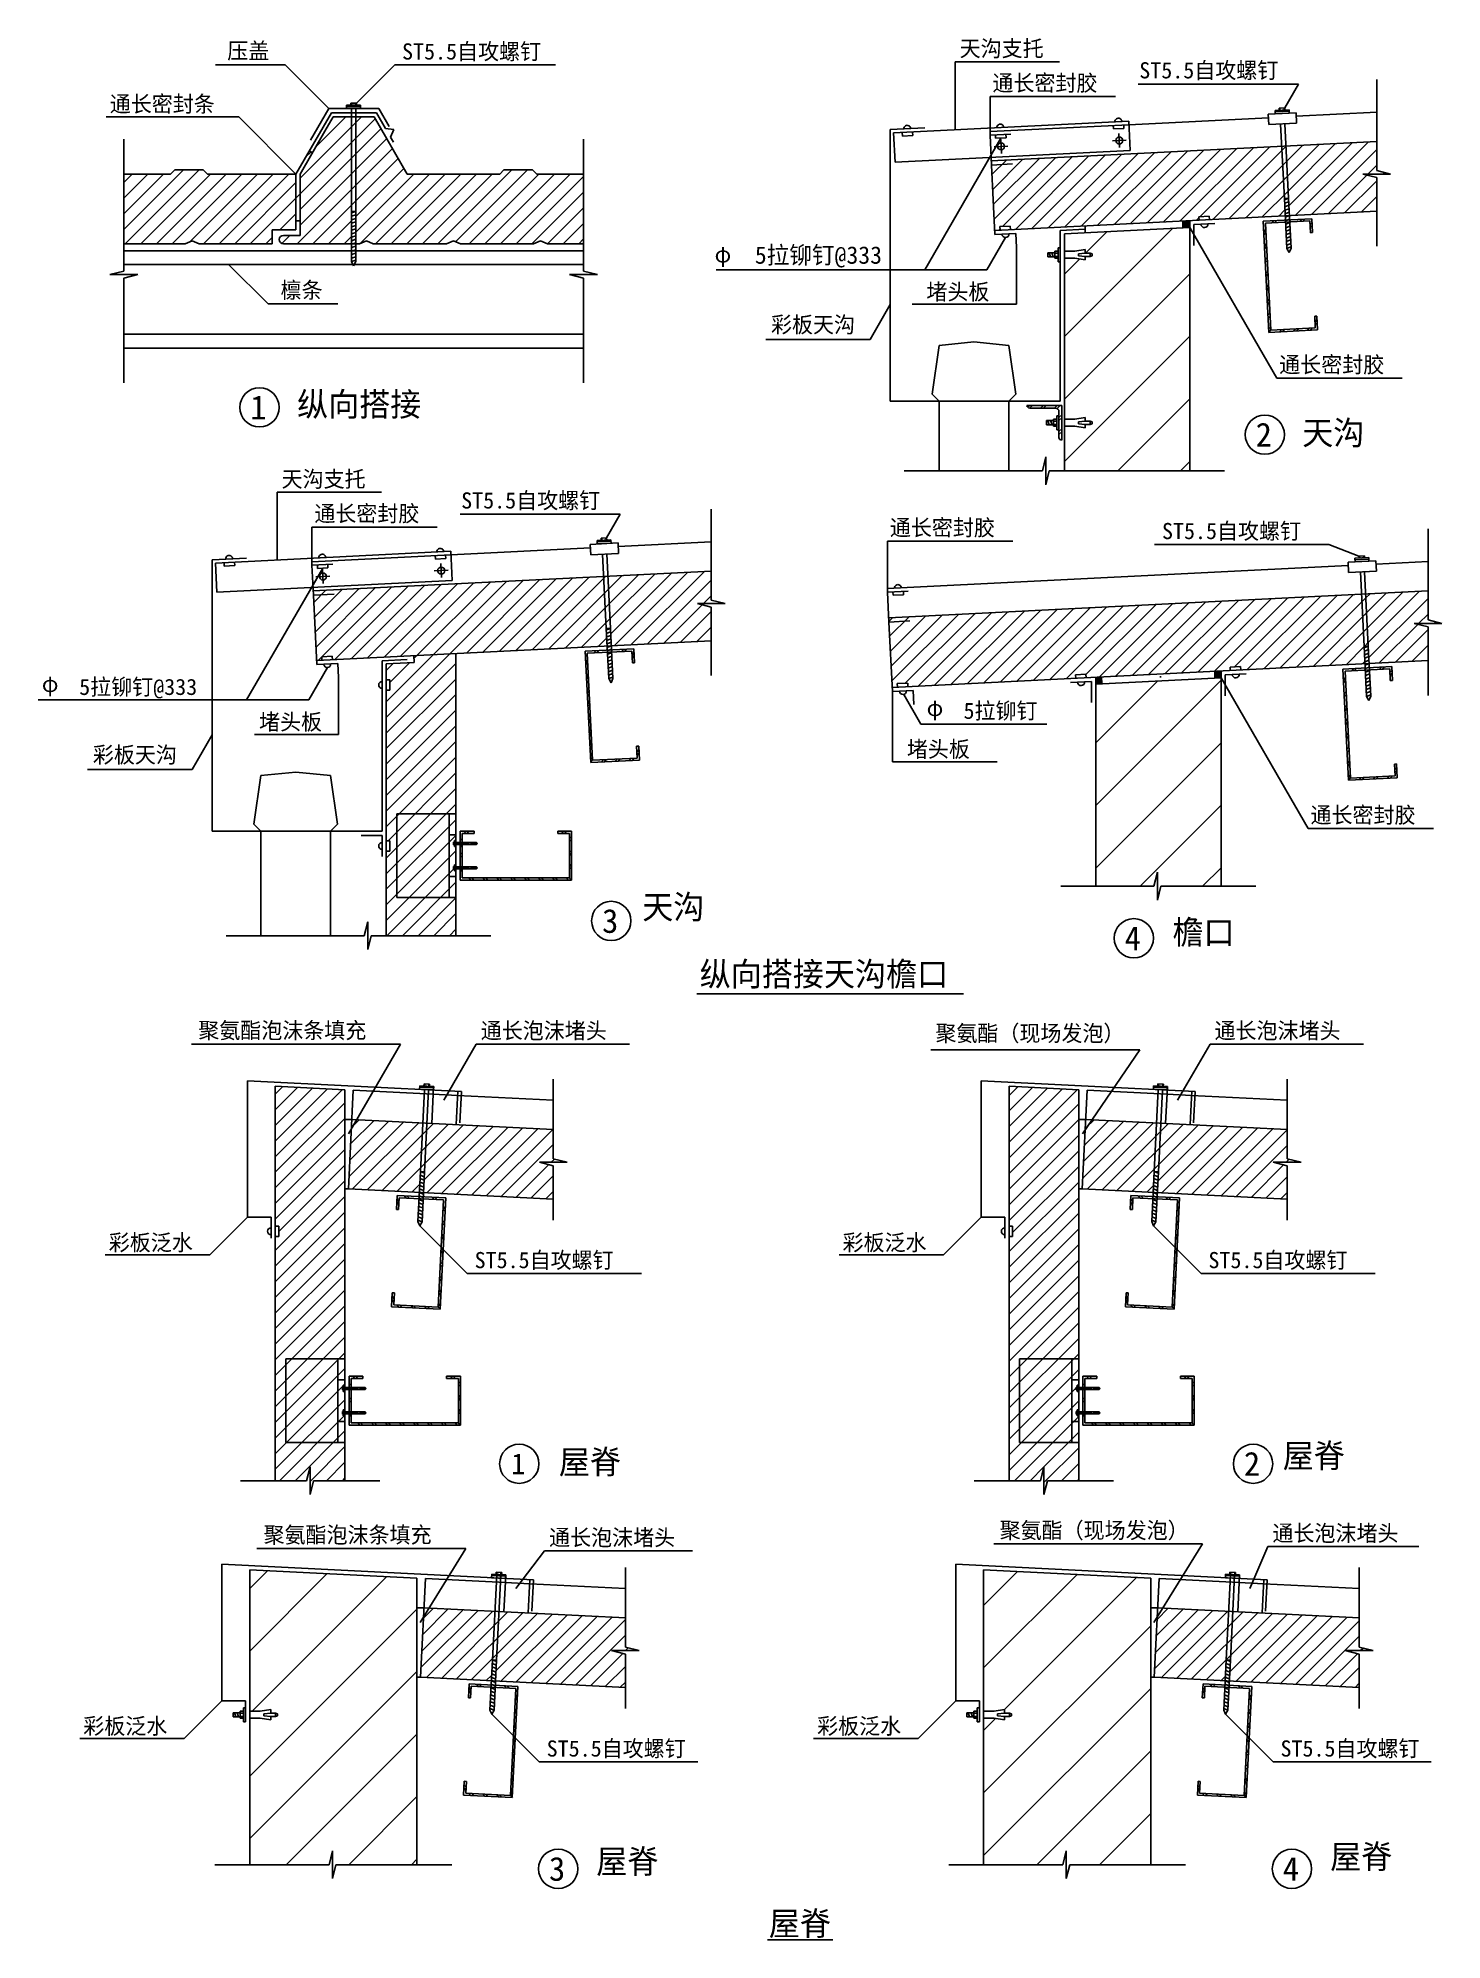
# Model space of a CAD drawing. Header units: metres. Extents: x -37 to 20118, y 1547 to 28864.
import ezdxf

# ---------------------------------------------------------------- set-up
doc = ezdxf.new("R2010")
doc.units = ezdxf.units.M
for name, color, linetype in [('1', 2, 'Continuous'), ('2', 3, 'Continuous'), ('4', 5, 'Continuous'), ('5', 6, 'Continuous')]:
    doc.layers.add(name, color=color, linetype=linetype)
pattern_1 = [(45, (0, 0), (-112.2532, 112.2532), [])]
pattern_2 = [(45, (0, 0), (-449.013, 449.013), [])]

msp = doc.modelspace()

# ---------------------------------------------------------------- texts
at = {"layer": '4'}
for s, height, p in [('压盖', 232, (2679.07, 28564.53)), ('ST5.5自攻螺钉', 232, (5189, 28555.32)), ('天沟支托', 232, (13193.86, 28598.2)), ('ST5.5自攻螺钉', 232, (15772.82, 28284.52)), ('通长密封胶', 232, (13664.03, 28102.74)), ('通长密封条', 232, (992.15, 27801.77)), ('φ', 232, (9675.25, 25640.87)), ('   5拉铆钉@333', 250, (9743.21, 25622.17)), ('檩条', 232, (3444.55, 25127.96)), ('堵头板', 232, (12715.47, 25104.58)), ('彩板天沟', 232, (10485.15, 24632.19)), ('通长密封胶', 232, (17781.3, 24057.39)), ('纵向搭接', 343, (3681.47, 23432.54)), ('1', 343, (3010, 23387.99)), ('2', 343, (17443.16, 22996.23)), ('天沟', 343, (18111.79, 23022.35)), ('天沟支托', 232, (3458.82, 22414.23)), ('通长密封胶', 232, (3929, 21918.77)), ('ST5.5自攻螺钉', 232, (6037.79, 22106.76)), ('通长密封胶', 232, (12191.54, 21716.72)), ('ST5.5自攻螺钉', 232, (16098.93, 21667.29)), ('φ', 232, (16.82, 19471.52)), ('   5拉铆钉@333', 232, (80.15, 19428.9)), ('堵头板', 232, (3134.86, 18926.82)), ('φ', 232, (12719.72, 19126.09)), ('   5拉铆钉', 232, (12775.93, 19085.67)), ('彩板天沟', 232, (750.11, 18454.43)), ('堵头板', 232, (12435.36, 18535.59)), ('通长密封胶', 232, (18230.38, 17589.41)), ('天沟', 343, (8636.82, 16212.79)), ('3', 343, (8060.28, 16011.53)), ('檐口', 343, (16248.13, 15849.13)), ('4', 343, (15562.12, 15762.73)), ('纵向搭接天沟檐口', 343, (9461.69, 15249.24)), ('聚氨酯泡沫条填充', 232, (2262.84, 14495.51)), ('通长泡沫堵头', 232, (6317.57, 14492.4)), ('通长泡沫堵头', 232, (16852.45, 14492.4)), ('聚氨酯（现场发泡）', 232, (12845.49, 14453.95)), ('彩板泛水', 232, (977.58, 11448.68)), ('彩板泛水', 232, (11512.46, 11448.68)), ('ST5.5自攻螺钉', 232, (6230.41, 11195.87)), ('ST5.5自攻螺钉', 232, (16765.29, 11195.87)), ('1', 300, (6756.1, 8236.81)), ('屋脊', 343, (7439.13, 8241.16)), ('2', 343, (17274.47, 8215.31)), ('屋脊', 343, (17831.45, 8330.32)), ('聚氨酯泡沫条填充', 232, (3200.02, 7250.55)), ('通长泡沫堵头', 232, (7298.94, 7212)), ('聚氨酯（现场发泡）', 232, (13767.39, 7315.17)), ('通长泡沫堵头', 232, (17683.55, 7274.31)), ('彩板泛水', 232, (612.15, 4504.06)), ('彩板泛水', 232, (11147.04, 4504.06)), ('ST5.5自攻螺钉', 232, (7264.98, 4181.25)), ('ST5.5自攻螺钉', 232, (17799.87, 4181.25)), ('3', 343, (7297.8, 2397.26)), ('屋脊', 343, (7976.89, 2502.38)), ('屋脊', 343, (18511.81, 2572.17)), ('4', 343, (17832.68, 2397.26)), ('屋脊', 343, (10453.66, 1611.35))]:
    msp.add_text(s, height=height, dxfattribs=at).set_placement(p)

# ---------------------------------------------------------------- hatches: boundary and pattern name
at = {"layer": '5'}
h = msp.add_hatch(dxfattribs=at)
h.set_pattern_fill('_U', scale=50)
h.set_pattern_definition(pattern_1)
h.paths.add_polyline_path([(4463.14, 27729.99), (4199.54, 27729.99), (4081.17, 27524.99), (3726.08, 26909.99), (3726.08, 26369.99), (3726.08, 26029.99), (3486.08, 26029.99, 1), (3486.08, 25909.99), (4463.14, 25909.99), (4463.14, 26373.38)])
h.paths.add_polyline_path([(4523.14, 27729.99), (4463.14, 27729.99), (4463.14, 26373.38), (4523.14, 26373.38)])
h.paths.add_polyline_path([(4786.74, 27729.99), (4523.14, 27729.99), (4523.14, 26373.38), (4523.14, 25909.99), (4576.08, 25909.99), (4676.08, 25949.99), (4776.08, 25909.99), (5826.08, 25909.99), (5926.08, 25949.99), (6026.08, 25909.99), (7076.08, 25909.99), (7176.08, 25949.99), (7276.08, 25909.99), (7793.14, 25909.99), (7793.14, 26909.99), (7121.54, 26909.99), (7061.54, 26969.99), (6651.54, 26969.99), (6591.54, 26909.99), (5260.19, 26909.99)])
h = msp.add_hatch(dxfattribs=at)
h.set_pattern_fill('_U', scale=50)
h.set_pattern_definition(pattern_1)
h.paths.add_polyline_path([(16627.65, 26298.2), (16777.46, 26305.7), (16779.96, 26255.76), (17868.18, 26310.17), (17855.7, 26559.86), (17818.24, 27308.92), (13647.98, 27100.41), (13650.98, 27040.48), (13697.92, 26101.66), (13773.42, 26105.43), (13770.91, 26155.5), (13920.72, 26162.99), (13923.23, 26112.92), (16630.15, 26248.27)])
h.paths.add_polyline_path([(17855.7, 26559.86), (17912.17, 26562.68), (17915.47, 26565.98), (17878.17, 27311.92), (17818.24, 27308.92)])
h.paths.add_polyline_path([(17915.62, 26562.85), (17928.11, 26313.17), (19180.81, 26375.8), (19180.81, 26859.16), (18980.81, 26909.16), (19380.81, 26909.16), (19180.81, 26959.16), (19180.81, 27377.05), (17878.17, 27311.92)])
h = msp.add_hatch(dxfattribs=at)
h.set_pattern_fill('_U', scale=100)
h.set_pattern_definition([(45, (0, 0), (-224.5064, 224.5064), [])])
h.paths.add_polyline_path([(3726.08, 26909.99), (3903.63, 27217.49), (3858.39, 27243.61), (3665.76, 26909.99), (3665.76, 26369.99), (3665.76, 26239.99), (3726.08, 26239.99), (3726.08, 26369.99)])
h = msp.add_hatch(dxfattribs=at)
h.set_pattern_fill('_U', scale=50)
h.set_pattern_definition(pattern_1)
h.paths.add_polyline_path([(3326.08, 25909.99), (3326.08, 26109.99), (3665.76, 26109.99), (3665.76, 26369.99), (3665.76, 26909.99), (2394.74, 26909.99), (2334.74, 26969.99), (1924.74, 26969.99), (1864.74, 26909.99), (1193.14, 26909.99), (1193.14, 25909.99), (1710.19, 25909.99), (2076.08, 25909.99), (2176.08, 25949.99), (2276.08, 25909.99)])
h = msp.add_hatch(dxfattribs=at)
h.set_pattern_fill('AR-CONC', scale=20)
h.paths.add_polyline_path([(16397.92, 26136.53), (16397.92, 26236.66), (14997.92, 26166.66), (14997.92, 26066.53)])
h = msp.add_hatch(dxfattribs=at)
h.set_pattern_fill('U', scale=200)
h.set_pattern_definition(pattern_2)
h.paths.add_polyline_path([(16497.92, 26141.53), (14697.92, 26051.53), (14697.92, 25801.16), (14847.92, 25801.16), (14997.92, 25826.16), (14997.92, 25776.16), (15067.92, 25776.16), (15097.92, 25766.16), (15097.92, 25736.16), (15067.92, 25726.16), (14997.92, 25726.16), (14997.92, 25676.16), (14847.92, 25701.16), (14697.92, 25701.16), (14697.92, 23388.53), (14847.92, 23388.53), (14997.92, 23413.53), (14997.92, 23363.53), (15067.92, 23363.53), (15097.92, 23353.53), (15097.92, 23323.53), (15067.92, 23313.53), (14997.92, 23313.53), (14997.92, 23263.53), (14847.92, 23288.53), (14697.92, 23288.53), (14697.92, 22648.53), (15431.06, 22648.53), (16497.92, 22648.53)])
h = msp.add_hatch(dxfattribs=at)
h.set_pattern_fill('_U', scale=50)
h.set_pattern_definition(pattern_1)
h.paths.add_polyline_path([(8133.15, 20132.41), (8120.66, 20382.1), (8083.21, 21131.17), (3912.95, 20922.65), (3915.95, 20862.73), (3962.89, 19923.9), (4032.05, 19927.36), (4038.1, 19933.41), (4035.88, 19977.75), (4185.69, 19985.24), (4187.67, 19945.66), (4197.69, 19935.64)])
h.paths.add_polyline_path([(8120.66, 20382.1), (8177.14, 20384.92), (8180.43, 20388.22), (8143.14, 21134.16), (8083.21, 21131.17)])
h.paths.add_polyline_path([(8143.14, 21134.16), (8180.59, 20385.1), (8193.07, 20135.41), (9628.15, 20207.16), (9628.15, 20690.53), (9428.15, 20740.53), (9821.78, 20740.53), (9822.7, 20741.45), (9822.12, 20742.04), (9628.15, 20790.53), (9628.15, 21208.41)])
h = msp.add_hatch(dxfattribs=at)
h.set_pattern_fill('_U', scale=50)
h.set_pattern_definition(pattern_1)
h.paths.add_polyline_path([(17079.23, 19780.28), (17076.73, 19830.22), (17226.55, 19837.71), (17229.04, 19787.77), (19013.4, 19876.99), (19000.91, 20126.68), (18963.46, 20875.74), (12175.49, 20536.35), (12178.49, 20476.42), (12225.43, 19537.59), (12300.93, 19541.37), (12298.42, 19591.44), (12448.24, 19598.93), (12450.74, 19548.86), (14859.69, 19669.31), (14857.19, 19719.24), (15007.01, 19726.73), (15009.5, 19676.8)])
h.paths.add_polyline_path([(19060.84, 20129.68), (19073.32, 19879.99), (19917.66, 19922.2), (19917.66, 20405.57), (19717.66, 20455.57), (20117.66, 20455.57), (19917.66, 20505.57), (19917.66, 20923.45), (19023.38, 20878.74)])
h.paths.add_polyline_path([(19023.38, 20878.74), (18963.46, 20875.74), (19000.91, 20126.68), (19057.38, 20129.5), (19060.68, 20132.8)])
h = msp.add_hatch(dxfattribs=at)
h.set_pattern_fill('_U', scale=50)
h.set_pattern_definition(pattern_1)
h.paths.add_polyline_path([(5862.89, 17720.78), (5112.89, 17720.78), (5112.89, 16520.78), (5862.89, 16520.78)])
h.paths.add_polyline_path([(5962.89, 17720.78), (5862.89, 17720.78), (5862.89, 17420.78), (5962.89, 17420.78)])
h.paths.add_polyline_path([(5962.89, 17250.78), (5940.39, 17250.78), (5940.39, 17277.78), (5926.89, 17277.78), (5926.89, 17313.78), (5940.39, 17313.78), (5940.39, 17340.78), (5962.89, 17340.78), (5962.89, 17420.78), (5862.89, 17420.78), (5862.89, 16820.78), (5962.89, 16820.78), (5962.89, 16900.78), (5940.39, 16900.78), (5940.39, 16927.78), (5926.89, 16927.78), (5926.89, 16963.78), (5940.39, 16963.78), (5940.39, 16990.78), (5962.89, 16990.78)])
h.paths.add_polyline_path([(5962.89, 16820.78), (5862.89, 16820.78), (5862.89, 16520.78), (5962.89, 16520.78)])
h.paths.add_polyline_path([(5962.89, 16520.78), (5112.89, 16520.78), (5112.89, 17720.78), (5962.89, 17720.78), (5962.89, 20023.9), (5358.02, 19993.66), (5363.01, 19893.78), (4962.89, 19873.78), (4962.89, 19647.81), (5012.89, 19647.81), (5012.89, 19497.81), (4962.89, 19497.81), (4962.89, 17335.19), (5012.89, 17335.19), (5012.89, 17185.19), (4966.83, 17185.19), (4962.89, 17181.24), (4962.89, 15970.78), (5696.02, 15970.78), (5962.89, 15970.78)])
h = msp.add_hatch(dxfattribs=at)
h.set_pattern_fill('AR-CONC', scale=20)
h.paths.add_polyline_path([(16947, 19673.55), (16947, 19773.67), (15147, 19683.67), (15147, 19583.55)])
h = msp.add_hatch(dxfattribs=at)
h.set_pattern_fill('_U', scale=200)
h.set_pattern_definition(pattern_2)
h.paths.add_polyline_path([(16947, 19673.55), (15147, 19583.55), (15147, 16682), (15983.7, 16682), (16033.7, 16882), (16033.7, 16482), (16083.7, 16682), (16947, 16682)])
h = msp.add_hatch(dxfattribs=at)
h.set_pattern_fill('U', scale=50)
h.set_pattern_definition(pattern_1)
h.paths.add_polyline_path([(3417.82, 11651.34), (3367.82, 11651.34), (3367.82, 8143.31), (3817.85, 8143.31), (3867.85, 8343.31), (3867.85, 7943.31), (3917.85, 8143.31), (4367.82, 8143.31), (4367.82, 13758.71), (3367.82, 13808.71), (3367.82, 11801.34), (3417.82, 11801.34)])
h = msp.add_hatch(dxfattribs=at)
h.set_pattern_fill('U', scale=50)
h.set_pattern_definition(pattern_1)
h.paths.add_polyline_path([(13952.7, 11651.34), (13902.7, 11651.34), (13902.7, 8143.31), (14352.73, 8143.31), (14402.73, 8343.31), (14402.73, 7943.31), (14452.73, 8143.31), (14902.7, 8143.31), (14902.7, 13758.71), (13902.7, 13808.71), (13902.7, 11801.34), (13952.7, 11801.34)])
h = msp.add_hatch(dxfattribs=at)
h.set_pattern_fill('_U', scale=50)
h.set_pattern_definition(pattern_1)
h.paths.add_polyline_path([(5486.42, 13282.26), (4540.17, 13329.57), (4460.63, 13191.8), (4417.76, 12334.44), (5436.49, 12283.51), (5451.47, 12583.13)])
h.paths.add_polyline_path([(5546.35, 13279.26), (5486.42, 13282.26), (5451.47, 12583.13), (5511.39, 12580.14)])
h.paths.add_polyline_path([(5546.35, 13279.26), (5511.39, 12580.14), (5496.41, 12280.51), (7360.31, 12187.32), (7360.31, 12667.3), (7160.31, 12717.3), (7560.31, 12717.3), (7360.31, 12767.3), (7360.31, 13188.56)])
h = msp.add_hatch(dxfattribs=at)
h.set_pattern_fill('_U', scale=50)
h.set_pattern_definition(pattern_1)
h.paths.add_polyline_path([(16021.31, 13282.26), (15075.06, 13329.57), (14995.51, 13191.8), (14952.64, 12334.44), (15971.37, 12283.51), (15986.35, 12583.13)])
h.paths.add_polyline_path([(16081.23, 13279.26), (16021.31, 13282.26), (15986.35, 12583.13), (16046.27, 12580.14)])
h.paths.add_polyline_path([(16081.23, 13279.26), (16046.27, 12580.14), (16031.29, 12280.51), (17895.19, 12187.32), (17895.19, 12667.3), (17695.19, 12717.3), (18095.19, 12717.3), (17895.19, 12767.3), (17895.19, 13188.56)])
h = msp.add_hatch(dxfattribs=at)
h.set_pattern_fill('U', scale=200)
h.set_pattern_definition(pattern_2)
h.paths.add_polyline_path([(5402.39, 6744.09), (3002.39, 6864.09), (3002.39, 4831.72), (3152.39, 4831.72), (3302.39, 4856.72), (3302.39, 4806.72), (3372.39, 4806.72), (3402.39, 4796.72), (3402.39, 4766.72), (3372.39, 4756.72), (3302.39, 4756.72), (3302.39, 4706.72), (3152.39, 4731.72), (3002.39, 4731.72), (3002.39, 2628.69), (4140.15, 2628.69), (4190.15, 2828.69), (4190.15, 2428.69), (4240.15, 2628.69), (5190.13, 2628.69), (5402.39, 2628.69)])
h = msp.add_hatch(dxfattribs=at)
h.set_pattern_fill('U', scale=200)
h.set_pattern_definition(pattern_2)
h.paths.add_polyline_path([(15937.27, 6744.09), (13537.27, 6864.09), (13537.27, 4831.72), (13687.27, 4831.72), (13837.27, 4856.72), (13837.27, 4806.72), (13907.27, 4806.72), (13937.27, 4796.72), (13937.27, 4766.72), (13907.27, 4756.72), (13837.27, 4756.72), (13837.27, 4706.72), (13687.27, 4731.72), (13537.27, 4731.72), (13537.27, 2628.69), (14675.03, 2628.69), (14725.03, 2828.69), (14725.03, 2428.69), (14775.03, 2628.69), (15725.01, 2628.69), (15937.27, 2628.69)])
h = msp.add_hatch(dxfattribs=at)
h.set_pattern_fill('_U', scale=50)
h.set_pattern_definition(pattern_1)
h.paths.add_polyline_path([(6521, 6267.64), (5566.26, 6315.37), (5496.03, 6193.73), (5452.33, 5319.82), (6471.06, 5268.89), (6486.04, 5568.51)])
h.paths.add_polyline_path([(6580.92, 6264.64), (6521, 6267.64), (6486.04, 5568.51), (6545.96, 5565.52)])
h.paths.add_polyline_path([(8394.88, 6173.94), (6580.92, 6264.64), (6545.96, 5565.52), (6530.98, 5265.89), (8394.88, 5172.69), (8394.88, 5652.68), (8194.88, 5702.68), (8594.88, 5702.68), (8394.88, 5752.68)])
h = msp.add_hatch(dxfattribs=at)
h.set_pattern_fill('_U', scale=50)
h.set_pattern_definition(pattern_1)
h.paths.add_polyline_path([(17055.88, 6267.64), (16101.14, 6315.37), (16030.91, 6193.73), (15987.21, 5319.82), (17005.94, 5268.89), (17020.92, 5568.51)])
h.paths.add_polyline_path([(17115.8, 6264.64), (17055.88, 6267.64), (17020.92, 5568.51), (17080.85, 5565.52)])
h.paths.add_polyline_path([(18929.76, 6173.94), (17115.8, 6264.64), (17080.85, 5565.52), (17065.86, 5265.89), (18929.76, 5172.69), (18929.76, 5652.68), (18729.76, 5702.68), (19129.76, 5702.68), (18929.76, 5752.68)])

# ---------------------------------------------------------------- linework, layer by layer
for p, q in [((4463.14, 26373.38), (4463.14, 27849.99)), ((4523.14, 26373.38), (4523.14, 27849.99)), ((15624.51, 27619.76), (13629.51, 27520.01)), ((17855.7, 26559.86), (17802.26, 27628.52)), ((17915.62, 26562.85), (17862.19, 27631.52)), ((13629.51, 27469.95), (13929.13, 27484.93)), ((13650.98, 27040.48), (13629.51, 27469.95)), ((17912.17, 26562.68), (17915.47, 26565.98)), ((5889.48, 21442), (3894.47, 21342.25)), ((3894.47, 21292.19), (4194.1, 21307.17)), ((8120.66, 20382.1), (8067.23, 21450.77)), ((8180.59, 20385.1), (8127.16, 21453.76)), ((3915.95, 20862.73), (3894.47, 21292.19)), ((19000.91, 20126.68), (18947.48, 21195.34)), ((19060.84, 20129.68), (19007.4, 21198.34)), ((12157.02, 20905.88), (12456.64, 20920.87)), ((12178.49, 20476.42), (12157.02, 20905.88)), ((8177.14, 20384.92), (8180.43, 20388.22)), ((19057.38, 20129.5), (19060.68, 20132.8)), ((5112.89, 17720.78), (5962.89, 17720.78)), ((5112.89, 17720.78), (5112.89, 16520.78)), ((5862.89, 17720.78), (5862.89, 16520.78)), ((5862.89, 17420.78), (5962.89, 17420.78)), ((4962.89, 17181.24), (4966.83, 17185.19)), ((5862.89, 16820.78), (5962.89, 16820.78)), ((5112.89, 16520.78), (5962.89, 16520.78)), ((9418.22, 15134.17), (13250.47, 15134.17)), ((5451.47, 12583.13), (5510.4, 13761.66)), ((5511.39, 12580.14), (5570.32, 13758.66)), ((5637.24, 13695.24), (5986.8, 13677.76)), ((15986.35, 12583.13), (16045.28, 13761.66)), ((16046.27, 12580.14), (16105.2, 13758.66)), ((16172.12, 13695.24), (16521.68, 13677.76)), ((3517.82, 9893.31), (4367.82, 9893.31)), ((3517.82, 9893.31), (3517.82, 8693.31)), ((4267.82, 9893.31), (4267.82, 8693.31)), ((14052.7, 9893.31), (14052.7, 8693.31)), ((14052.7, 9893.31), (14902.7, 9893.31)), ((14802.7, 9893.31), (14802.7, 8693.31)), ((4267.82, 9593.31), (4367.82, 9593.31)), ((14802.7, 9593.31), (14902.7, 9593.31)), ((4267.82, 8993.31), (4367.82, 8993.31)), ((14802.7, 8993.31), (14902.7, 8993.31)), ((3517.82, 8693.31), (4367.82, 8693.31)), ((14052.7, 8693.31), (14902.7, 8693.31)), ((6486.04, 5568.51), (6546.96, 6786.99)), ((6545.96, 5565.52), (6606.89, 6783.99)), ((6671.81, 6680.62), (7021.37, 6663.14)), ((17020.92, 5568.51), (17081.84, 6786.99)), ((17080.85, 5565.52), (17141.77, 6783.99)), ((17206.69, 6680.62), (17556.25, 6663.14)), ((10435.05, 1547.31), (11370.76, 1547.31))]:
    msp.add_line(p, q)
at = {"layer": '1'}
for p, q in [((3665.76, 26909.99), (4173.86, 27789.99)), ((3876.51, 27394.99), (4139.22, 27849.99)), ((4199.54, 27729.99), (4081.17, 27524.99)), ((4139.22, 27849.99), (4856.02, 27849.99)), ((4173.86, 27789.99), (4821.38, 27789.99)), ((4199.54, 27729.99), (4786.74, 27729.99)), ((4786.74, 27729.99), (5260.19, 26909.99)), ((4821.38, 27789.99), (4952.63, 27562.67)), ((4856.02, 27849.99), (5004.59, 27592.67)), ((4952.63, 27562.67), (5068.46, 27548.72)), ((5068.46, 27548.72), (5022.63, 27441.43)), ((5022.63, 27441.43), (5063.88, 27369.99)), ((12197.92, 27548.55), (12692.3, 27573.27)), ((12197.92, 27548.55), (12197.92, 23648.53)), ((13647.98, 27100.41), (19180.81, 27377.05)), ((13650.98, 27040.48), (13950.6, 27055.46)), ((1193.14, 26909.99), (1864.74, 26909.99)), ((1924.74, 26969.99), (1864.74, 26909.99)), ((1924.74, 26969.99), (2334.74, 26969.99)), ((2394.74, 26909.99), (2334.74, 26969.99)), ((2394.74, 26909.99), (3665.76, 26909.99)), ((5260.19, 26909.99), (6591.54, 26909.99)), ((6651.54, 26969.99), (6591.54, 26909.99)), ((6651.54, 26969.99), (7061.54, 26969.99)), ((7061.54, 26969.99), (7121.54, 26909.99)), ((7121.54, 26909.99), (7793.14, 26909.99)), ((13650.98, 27040.48), (13700.92, 26041.73)), ((3665.76, 26369.99), (3665.76, 26109.99)), ((3726.08, 26369.99), (3726.08, 26029.99)), ((13697.92, 26101.66), (19180.81, 26375.8)), ((3326.08, 26109.99), (3326.08, 25909.99)), ((3326.08, 26109.99), (3665.76, 26109.99)), ((3486.08, 26029.99), (3726.08, 26029.99)), ((13700.92, 26041.73), (14000.54, 26056.71)), ((14000.54, 26056.71), (14010.53, 25856.96)), ((14637.92, 26098.59), (14997.92, 26116.59)), ((14637.92, 26098.59), (14637.92, 23648.53)), ((14697.92, 26051.53), (16497.92, 26141.53)), ((14697.92, 26051.53), (14697.92, 22648.53)), ((16497.92, 26141.53), (16497.92, 22648.53)), ((16557.92, 26184.58), (16857.92, 26199.58)), ((16557.92, 26184.58), (16557.92, 25884.21)), ((1193.14, 25909.99), (2076.08, 25909.99)), ((1710.19, 25909.99), (1193.14, 25909.99)), ((2076.08, 25909.99), (2176.08, 25949.99)), ((2176.08, 25949.99), (2276.08, 25909.99)), ((2276.08, 25909.99), (3326.08, 25909.99)), ((3486.08, 25909.99), (4576.08, 25909.99)), ((4576.08, 25909.99), (4676.08, 25949.99)), ((4676.08, 25949.99), (4776.08, 25909.99)), ((4776.08, 25909.99), (5826.08, 25909.99)), ((5826.08, 25909.99), (5926.08, 25949.99)), ((5926.08, 25949.99), (6026.08, 25909.99)), ((6026.08, 25909.99), (7076.08, 25909.99)), ((7076.08, 25909.99), (7176.08, 25949.99)), ((7176.08, 25949.99), (7276.08, 25909.99)), ((7276.08, 25909.99), (7793.14, 25909.99)), ((14637.92, 23648.53), (12197.92, 23648.53)), ((2462.89, 21370.8), (2957.27, 21395.52)), ((2462.89, 21370.8), (2462.89, 17470.78)), ((3912.95, 20922.65), (9628.15, 21208.41)), ((3915.95, 20862.73), (4215.57, 20877.71)), ((3915.95, 20862.73), (3965.88, 19863.98)), ((12175.49, 20536.35), (19917.66, 20923.45)), ((12178.49, 20476.42), (12478.11, 20491.4)), ((12178.49, 20476.42), (12228.43, 19477.67)), ((3962.89, 19923.9), (9628.15, 20207.16)), ((5962.89, 20023.9), (5962.89, 15970.78)), ((3965.88, 19863.98), (4265.51, 19878.96)), ((4265.51, 19878.96), (4275.5, 19679.21)), ((4902.89, 19920.84), (5262.89, 19938.84)), ((4902.89, 19920.84), (4902.89, 17470.78)), ((4962.89, 19873.78), (5363.01, 19893.78)), ((4962.89, 19873.78), (4962.89, 15970.78)), ((12225.43, 19537.59), (19917.66, 19922.2)), ((15147, 19583.55), (16947, 19673.55)), ((16947, 19673.55), (16947, 16682)), ((17007, 19716.6), (17307, 19731.6)), ((17007, 19716.6), (17007, 19416.22)), ((12228.43, 19477.67), (12528.05, 19492.65)), ((12528.05, 19492.65), (12538.04, 19292.9)), ((14787, 19605.6), (15087, 19620.6)), ((15087, 19620.6), (15087, 19320.22)), ((15147, 19583.55), (15147, 16682)), ((4902.89, 17470.78), (2462.89, 17470.78)), ((4902.89, 17410.78), (4602.89, 17410.78)), ((4902.89, 17410.78), (4902.89, 17110.78)), ((6039.73, 13735.19), (2967.82, 13888.79)), ((2967.82, 13888.79), (2967.82, 11926.34)), ((3367.82, 13808.71), (3367.82, 8143.31)), ((4367.82, 13758.71), (4367.82, 8143.31)), ((6039.73, 13735.19), (6017.26, 13285.75)), ((16574.61, 13735.19), (13502.7, 13888.79)), ((13502.7, 13888.79), (13502.7, 11926.34)), ((13902.7, 13808.71), (13902.7, 8143.31)), ((14902.7, 13758.71), (14902.7, 8143.31)), ((16574.61, 13735.19), (16552.14, 13285.75)), ((7360.31, 13188.56), (4467.7, 13333.2)), ((17895.19, 13188.56), (15002.58, 13333.2)), ((7360.31, 12187.32), (4417.76, 12334.44)), ((17895.19, 12187.32), (14952.64, 12334.44)), ((2967.82, 11926.34), (3307.82, 11926.34)), ((3307.82, 11926.34), (3307.82, 11626.34)), ((13502.7, 11926.34), (13842.7, 11926.34)), ((13842.7, 11926.34), (13842.7, 11626.34)), ((7074.3, 6720.57), (2602.39, 6944.17)), ((2602.39, 6944.17), (2602.39, 4981.72)), ((3002.39, 6864.09), (3002.39, 2628.69)), ((17609.19, 6720.57), (13137.27, 6944.17)), ((13137.27, 6944.17), (13137.27, 4981.72)), ((13537.27, 6864.09), (13537.27, 2628.69)), ((5402.39, 6744.09), (5402.39, 2628.69)), ((7074.3, 6720.57), (7051.83, 6271.13)), ((15937.27, 6744.09), (15937.27, 2628.69)), ((17609.19, 6720.57), (17586.71, 6271.13)), ((8394.88, 6173.94), (5502.27, 6318.57)), ((18929.76, 6173.94), (16037.15, 6318.57)), ((8394.88, 5172.69), (5452.33, 5319.82)), ((18929.76, 5172.69), (15987.21, 5319.82)), ((2602.39, 4981.72), (2942.39, 4981.72)), ((2942.39, 4981.72), (2942.39, 4681.72)), ((13137.27, 4981.72), (13477.27, 4981.72)), ((13477.27, 4981.72), (13477.27, 4681.72))]:
    msp.add_line(p, q, dxfattribs=at)
msp.add_arc((3486.08, 25969.99), 60, 90, 270, dxfattribs=at)
at = {"layer": '2'}
for p, q in [((3509.22, 28479.99), (2509.22, 28479.99)), ((4139.22, 27849.99), (3509.22, 28479.99)), ((4533.14, 27929.99), (5083.14, 28479.99)), ((5083.14, 28479.99), (7391.62, 28479.99)), ((13129.51, 27545.07), (13129.51, 28523.86)), ((13129.51, 28523.86), (14629.51, 28523.86)), ((18057.09, 28201.9), (15757.09, 28201.9)), ((17860.69, 27861.73), (18057.09, 28201.9)), ((19180.81, 28266.4), (19180.81, 26959.16)), ((4393.14, 27899.99), (4393.14, 27849.99)), ((4393.14, 27899.99), (4593.14, 27899.99)), ((4393.14, 27879.99), (4593.14, 27879.99)), ((4453.14, 27929.99), (4533.14, 27929.99)), ((4453.14, 27929.99), (4453.14, 27899.99)), ((4463.14, 27929.99), (4463.14, 27899.99)), ((4523.14, 27929.99), (4523.14, 27899.99)), ((4533.14, 27929.99), (4533.14, 27899.99)), ((4593.14, 27899.99), (4593.14, 27849.99)), ((15429.51, 28023.86), (13629.51, 28023.86)), ((13629.51, 27469.95), (13629.51, 28023.86)), ((942.01, 27729.99), (2845.76, 27729.99)), ((3665.76, 26909.99), (2845.76, 27729.99)), ((4393.14, 27849.99), (4593.14, 27849.99)), ((12245.36, 27500.86), (15622.02, 27669.7)), ((15399.8, 27608.37), (15402.3, 27558.43)), ((15549.61, 27615.86), (15552.11, 27565.92)), ((15622.02, 27669.7), (15642.99, 27250.22)), ((15624.51, 27619.76), (17627.48, 27719.91)), ((18024.49, 27789.82), (17624.99, 27769.85)), ((17632.48, 27620.03), (17624.99, 27769.85)), ((18031.98, 27640.01), (17632.48, 27620.03)), ((17722.36, 27824.78), (17922.11, 27834.76)), ((17722.36, 27824.78), (17724.86, 27774.84)), ((17723.36, 27804.8), (17923.11, 27814.79)), ((17724.86, 27774.84), (17924.61, 27784.83)), ((17780.79, 27857.74), (17860.69, 27861.73)), ((17780.79, 27857.74), (17782.29, 27827.77)), ((17790.78, 27858.24), (17792.28, 27828.27)), ((17850.7, 27861.23), (17852.2, 27831.27)), ((17860.69, 27861.73), (17862.19, 27831.77)), ((17922.11, 27834.76), (17924.61, 27784.83)), ((18031.98, 27640.01), (18024.49, 27789.82)), ((18026.98, 27739.88), (19180.81, 27797.57)), ((1193.14, 27409.99), (1193.14, 25517.14)), ((4081.17, 27524.99), (3726.08, 26909.99)), ((7793.14, 27409.99), (7793.14, 25517.14)), ((12245.36, 27500.86), (12266.33, 27081.39)), ((12369.16, 27506.9), (12371.66, 27456.96)), ((12371.66, 27456.96), (12521.47, 27464.45)), ((12518.98, 27514.39), (12521.47, 27464.45)), ((13785.24, 27427.74), (12692.2, 25534.59)), ((13707.84, 27473.93), (13710.33, 27423.99)), ((13710.33, 27423.99), (13860.15, 27431.48)), ((13782.8, 27407.8), (13792.79, 27208.05)), ((13857.65, 27481.42), (13860.15, 27431.48)), ((15385.81, 27387.55), (15585.56, 27397.54)), ((15402.3, 27558.43), (15552.11, 27565.92)), ((15480.69, 27492.42), (15490.68, 27292.67)), ((3903.63, 27217.49), (3858.39, 27243.61)), ((12266.33, 27081.39), (15642.99, 27250.22)), ((13687.92, 27302.93), (13887.67, 27312.92)), ((3665.76, 26369.99), (3665.76, 26909.99)), ((3726.08, 26369.99), (3726.08, 26909.99)), ((19180.81, 26859.16), (18980.81, 26909.16)), ((19380.81, 26909.16), (18980.81, 26909.16)), ((19380.81, 26909.16), (19180.81, 26959.16)), ((19180.81, 26859.16), (19180.81, 25875.18)), ((19180.81, 26859.16), (19180.81, 25875.18)), ((17915.62, 26562.85), (17855.7, 26559.86)), ((17855.7, 26559.86), (17891.65, 25840.76)), ((17856.7, 26539.88), (17915.62, 26562.85)), ((17859.19, 26489.94), (17918.12, 26512.92)), ((17915.62, 26562.85), (17951.58, 25843.75)), ((3665.76, 26239.99), (3726.08, 26239.99)), ((4463.14, 26373.38), (4463.14, 25653.38)), ((4523.14, 26373.38), (4463.14, 26373.38)), ((4463.14, 26353.38), (4523.14, 26373.38)), ((4463.14, 26303.38), (4523.14, 26323.38)), ((4463.14, 26253.38), (4523.14, 26273.38)), ((4523.14, 26373.38), (4523.14, 25653.38)), ((16397.92, 26136.53), (16397.92, 26236.66)), ((16497.92, 26141.53), (16497.92, 26241.66)), ((16777.46, 26305.7), (16627.65, 26298.2)), ((16630.15, 26248.27), (16627.65, 26298.2)), ((16779.96, 26255.76), (16777.46, 26305.7)), ((17861.69, 26440.01), (17920.62, 26462.98)), ((17864.19, 26390.07), (17923.11, 26413.04)), ((17866.68, 26340.13), (17925.61, 26363.1)), ((17869.18, 26290.19), (17928.11, 26313.17)), ((17871.68, 26240.26), (17930.6, 26263.23)), ((4463.14, 26203.38), (4523.14, 26223.38)), ((4463.14, 26153.38), (4523.14, 26173.38)), ((4463.14, 26103.38), (4523.14, 26123.38)), ((4463.14, 26053.38), (4523.14, 26073.38)), ((4463.14, 26003.38), (4523.14, 26023.38)), ((4463.14, 25953.38), (4523.14, 25973.38)), ((13851.79, 25999.39), (13583.44, 25534.59)), ((13920.72, 26162.99), (13770.91, 26155.5)), ((13773.41, 26105.57), (13770.91, 26155.5)), ((13923.22, 26113.06), (13920.72, 26162.99)), ((14997.92, 26166.66), (14997.92, 26066.53)), ((16497.92, 26141.53), (17746.78, 23978.51)), ((17874.17, 26190.32), (17933.1, 26213.29)), ((17876.67, 26140.38), (17935.6, 26163.35)), ((17879.17, 26090.44), (17938.09, 26113.41)), ((17881.66, 26040.51), (17940.59, 26063.48)), ((17884.16, 25990.57), (17943.09, 26013.54)), ((17886.66, 25940.63), (17945.59, 25963.6)), ((1193.14, 25809.99), (7793.14, 25809.99)), ((4463.14, 25903.38), (4523.14, 25923.38)), ((4463.14, 25853.38), (4523.14, 25873.38)), ((4463.14, 25803.38), (4523.14, 25823.38)), ((4463.14, 25753.38), (4523.14, 25773.38)), ((4463.14, 25703.38), (4523.14, 25723.38)), ((14010.53, 25856.96), (14010.53, 25039.51)), ((14457.92, 25781.16), (14457.92, 25721.16)), ((14557.92, 25781.16), (14457.92, 25781.16)), ((14557.92, 25721.16), (14457.92, 25721.16)), ((14497.92, 25721.16), (14477.92, 25781.16)), ((14537.92, 25721.16), (14517.92, 25781.16)), ((14607.92, 25801.16), (14557.92, 25801.16)), ((14557.92, 25801.16), (14557.92, 25701.16)), ((14607.92, 25776.16), (14557.92, 25776.16)), ((14607.92, 25726.16), (14557.92, 25726.16)), ((14607.92, 25701.16), (14557.92, 25701.16)), ((14607.92, 25851.16), (14607.92, 25651.16)), ((14637.92, 25851.16), (14607.92, 25851.16)), ((14637.92, 25851.16), (14637.92, 25651.16)), ((14697.92, 25801.16), (14697.92, 25701.16)), ((14697.92, 25801.16), (14847.92, 25801.16)), ((14697.92, 25801.16), (14697.92, 25701.16)), ((14697.92, 25701.16), (14847.92, 25701.16)), ((14847.92, 25801.16), (14997.92, 25826.16)), ((14847.92, 25701.16), (14997.92, 25676.16)), ((14897.92, 25766.16), (14997.92, 25776.16)), ((14897.92, 25766.16), (14897.92, 25736.16)), ((14897.92, 25736.16), (14997.92, 25726.16)), ((14997.92, 25826.16), (14997.92, 25776.16)), ((14997.92, 25776.16), (15067.92, 25776.16)), ((14997.92, 25726.16), (15067.92, 25726.16)), ((14997.92, 25726.16), (14997.92, 25676.16)), ((15067.92, 25776.16), (15097.92, 25766.16)), ((15067.92, 25776.16), (15067.92, 25726.16)), ((15067.92, 25726.16), (15097.92, 25736.16)), ((15097.92, 25766.16), (15097.92, 25736.16)), ((17889.16, 25890.69), (17948.08, 25913.66)), ((17891.65, 25840.76), (17950.58, 25863.73)), ((17891.65, 25840.76), (17924.61, 25782.33)), ((17915.19, 25799.02), (17935.4, 25806.9)), ((17924.61, 25782.33), (17951.58, 25843.75)), ((993.14, 25467.14), (1193.14, 25517.14)), ((993.14, 25467.14), (1393.14, 25467.14)), ((1193.14, 25609.99), (7793.14, 25609.99)), ((1193.14, 25417.14), (1393.14, 25467.14)), ((1193.14, 25417.14), (1193.14, 23909.99)), ((1193.14, 25417.14), (1193.14, 24433.15)), ((2699.3, 25609.99), (3264.54, 25044.74)), ((4463.14, 25653.38), (4523.14, 25673.38)), ((4463.14, 25653.38), (4493.14, 25593.38)), ((4484.57, 25610.53), (4505.14, 25617.38)), ((4493.14, 25593.38), (4523.14, 25653.38)), ((7993.14, 25467.14), (7593.14, 25467.14)), ((7793.14, 25417.14), (7593.14, 25467.14)), ((7993.14, 25467.14), (7793.14, 25517.14)), ((7793.14, 25417.14), (7793.14, 23909.99)), ((7793.14, 25417.14), (7793.14, 24433.15)), ((13583.44, 25534.59), (9697.92, 25534.59)), ((14637.92, 25651.16), (14607.92, 25651.16)), ((3264.54, 25044.74), (4264.54, 25044.74)), ((12197.92, 25034.59), (11909.24, 24534.59)), ((14010.53, 25039.51), (12510.53, 25039.51)), ((1193.14, 24609.99), (7793.14, 24609.99)), ((1193.14, 24409.99), (7793.14, 24409.99)), ((11909.24, 24534.59), (10409.24, 24534.59)), ((12797.92, 23748.53), (12897.92, 24448.53)), ((12897.92, 24448.53), (13397.92, 24498.53)), ((13397.92, 24498.53), (13897.92, 24448.53)), ((13897.92, 24448.53), (13997.92, 23748.53)), ((19546.78, 23978.51), (17746.78, 23978.51)), ((12897.92, 23648.53), (12797.92, 23748.53)), ((12897.92, 23648.53), (12897.92, 22648.53)), ((13997.92, 23748.53), (13897.92, 23648.53)), ((13897.92, 23648.53), (13897.92, 22648.53)), ((14439.85, 23368.53), (14439.85, 23308.53)), ((14539.85, 23368.53), (14439.85, 23368.53)), ((14539.85, 23308.53), (14439.85, 23308.53)), ((14479.85, 23308.53), (14459.85, 23368.53)), ((14519.85, 23308.53), (14499.85, 23368.53)), ((14589.85, 23388.53), (14539.85, 23388.53)), ((14539.85, 23388.53), (14539.85, 23288.53)), ((14589.85, 23363.53), (14539.85, 23363.53)), ((14589.85, 23313.53), (14539.85, 23313.53)), ((14589.85, 23288.53), (14539.85, 23288.53)), ((14589.85, 23438.53), (14589.85, 23238.53)), ((14619.85, 23438.53), (14589.85, 23438.53)), ((14619.85, 23238.53), (14589.85, 23238.53)), ((14619.85, 23438.53), (14619.85, 23238.53)), ((14697.92, 23388.53), (14697.92, 23288.53)), ((14697.92, 23388.53), (14847.92, 23388.53)), ((14697.92, 23388.53), (14697.92, 23288.53)), ((14697.92, 23288.53), (14847.92, 23288.53)), ((14847.92, 23388.53), (14997.92, 23413.53)), ((14847.92, 23288.53), (14997.92, 23263.53)), ((14897.92, 23353.53), (14997.92, 23363.53)), ((14897.92, 23353.53), (14897.92, 23323.53)), ((14897.92, 23323.53), (14997.92, 23313.53)), ((14997.92, 23413.53), (14997.92, 23363.53)), ((14997.92, 23363.53), (15067.92, 23363.53)), ((14997.92, 23313.53), (15067.92, 23313.53)), ((14997.92, 23313.53), (14997.92, 23263.53)), ((15067.92, 23363.53), (15097.92, 23353.53)), ((15067.92, 23363.53), (15067.92, 23313.53)), ((15067.92, 23313.53), (15097.92, 23323.53)), ((15097.92, 23353.53), (15097.92, 23323.53)), ((14431.08, 22848.53), (14381.08, 22648.53)), ((14431.08, 22848.53), (14431.08, 22448.53)), ((12397.92, 22648.53), (14381.08, 22648.53)), ((14481.08, 22648.53), (14431.08, 22448.53)), ((14481.08, 22648.53), (15431.06, 22648.53)), ((14481.08, 22648.53), (16997.92, 22648.53)), ((3394.47, 21367.32), (3394.47, 22339.89)), ((3394.47, 22339.89), (4894.47, 22339.89)), ((8322.06, 22024.14), (6022.06, 22024.14)), ((8125.66, 21683.98), (8322.06, 22024.14)), ((9628.15, 22097.77), (9628.15, 20790.53)), ((3894.47, 21292.19), (3894.47, 21839.89)), ((5694.47, 21839.89), (3894.47, 21839.89)), ((8289.45, 21612.06), (7889.95, 21592.09)), ((7897.44, 21442.28), (7889.95, 21592.09)), ((7987.33, 21647.02), (8187.08, 21657.01)), ((7987.33, 21647.02), (7989.83, 21597.08)), ((7988.33, 21627.05), (8188.08, 21637.03)), ((7989.83, 21597.08), (8189.58, 21607.07)), ((8045.76, 21679.98), (8125.66, 21683.98)), ((8045.76, 21679.98), (8047.26, 21650.02)), ((8055.75, 21680.48), (8057.24, 21650.52)), ((8115.67, 21683.48), (8117.17, 21653.51)), ((8125.66, 21683.98), (8127.16, 21654.01)), ((8187.08, 21657.01), (8189.58, 21607.07)), ((8296.94, 21462.25), (8289.45, 21612.06)), ((8291.95, 21562.13), (9628.15, 21628.94)), ((13957.02, 21637.84), (12157.02, 21637.84)), ((12157.02, 20905.88), (12157.02, 21637.84)), ((15993.07, 21591.96), (18493.07, 21591.96)), ((18926, 21424.56), (18493.07, 21591.96)), ((19917.66, 21812.81), (19917.66, 20505.57)), ((2510.33, 21323.11), (5886.98, 21491.94)), ((2510.33, 21323.11), (2531.3, 20903.63)), ((2634.13, 21329.14), (2636.63, 21279.2)), ((2783.94, 21336.63), (2786.44, 21286.69)), ((5664.77, 21430.61), (5667.27, 21380.67)), ((5667.27, 21380.67), (5817.08, 21388.16)), ((5745.66, 21314.66), (5755.65, 21114.91)), ((5814.58, 21438.1), (5817.08, 21388.16)), ((5886.98, 21491.94), (5907.96, 21072.47)), ((5889.48, 21442), (7892.45, 21542.15)), ((8296.94, 21462.25), (7897.44, 21442.28)), ((19169.7, 21356.64), (18770.2, 21336.67)), ((18777.69, 21186.86), (18770.2, 21336.67)), ((18867.58, 21391.6), (19067.33, 21401.59)), ((18867.58, 21391.6), (18870.07, 21341.66)), ((18868.58, 21371.62), (19068.33, 21381.61)), ((18870.07, 21341.66), (19069.82, 21351.65)), ((18926, 21424.56), (19005.9, 21428.55)), ((18926, 21424.56), (18927.5, 21394.6)), ((18935.99, 21425.06), (18937.49, 21395.09)), ((18995.92, 21428.05), (18997.41, 21398.09)), ((19005.9, 21428.55), (19007.4, 21398.59)), ((19067.33, 21401.59), (19069.82, 21351.65)), ((19177.19, 21206.83), (19169.7, 21356.64)), ((19172.2, 21306.71), (19917.66, 21343.98)), ((2531.3, 20903.63), (5907.96, 21072.47)), ((2636.63, 21279.2), (2786.44, 21286.69)), ((4050.21, 21249.98), (2957.16, 19356.83)), ((3952.9, 21124.9), (4152.65, 21134.89)), ((3972.8, 21296.17), (3975.3, 21246.24)), ((3975.3, 21246.24), (4125.11, 21253.73)), ((4047.78, 21229.77), (4057.77, 21030.02)), ((4122.62, 21303.66), (4125.11, 21253.73)), ((5650.78, 21209.79), (5850.53, 21219.78)), ((12154.52, 20955.82), (18772.7, 21286.73)), ((19177.19, 21206.83), (18777.69, 21186.86)), ((9828.15, 20740.53), (9628.15, 20790.53)), ((12235.35, 20909.87), (12237.84, 20859.93)), ((12237.84, 20859.93), (12387.66, 20867.42)), ((12385.16, 20917.36), (12387.66, 20867.42)), ((9828.15, 20740.53), (9428.15, 20740.53)), ((9628.15, 20690.53), (9428.15, 20740.53)), ((9628.15, 20690.53), (9628.15, 19706.54)), ((9628.15, 20690.53), (9628.15, 19706.54)), ((20117.66, 20455.57), (19917.66, 20505.57)), ((8180.59, 20385.1), (8120.66, 20382.1)), ((8120.66, 20382.1), (8156.62, 19663)), ((8121.66, 20362.13), (8180.59, 20385.1)), ((8124.16, 20312.19), (8183.09, 20335.16)), ((8126.66, 20262.25), (8185.58, 20285.22)), ((8129.15, 20212.31), (8188.08, 20235.28)), ((8180.59, 20385.1), (8216.54, 19666)), ((20117.66, 20455.57), (19717.66, 20455.57)), ((19917.66, 20405.57), (19717.66, 20455.57)), ((19917.66, 20405.57), (19917.66, 19421.58)), ((19917.66, 20405.57), (19917.66, 19421.58)), ((4185.69, 19985.24), (4035.88, 19977.75)), ((4038.38, 19927.81), (4035.88, 19977.75)), ((4188.19, 19935.3), (4185.69, 19985.24)), ((5363.01, 19893.78), (5358.02, 19993.66)), ((8131.65, 20162.38), (8190.58, 20185.35)), ((8134.15, 20112.44), (8193.07, 20135.41)), ((8136.64, 20062.5), (8195.57, 20085.47)), ((8139.14, 20012.56), (8198.07, 20035.53)), ((8141.64, 19962.63), (8200.56, 19985.6)), ((19060.84, 20129.68), (19000.91, 20126.68)), ((19000.91, 20126.68), (19036.87, 19407.58)), ((19001.91, 20106.7), (19060.84, 20129.68)), ((19004.41, 20056.77), (19063.33, 20079.74)), ((19006.9, 20006.83), (19065.83, 20029.8)), ((19009.4, 19956.89), (19068.33, 19979.86)), ((19060.84, 20129.68), (19096.79, 19410.57)), ((4116.76, 19821.63), (3848.4, 19356.83)), ((4275.5, 19679.21), (4275.5, 18861.76)), ((8144.13, 19912.69), (8203.06, 19935.66)), ((8146.63, 19862.75), (8205.56, 19885.72)), ((8149.13, 19812.81), (8208.06, 19835.78)), ((8151.63, 19762.87), (8210.55, 19785.85)), ((8154.12, 19712.94), (8213.05, 19735.91)), ((8156.62, 19663), (8215.55, 19685.97)), ((15007.01, 19726.73), (14857.19, 19719.24)), ((14859.69, 19669.31), (14857.19, 19719.24)), ((15009.5, 19676.8), (15007.01, 19726.73)), ((15147, 19583.55), (15147, 19683.67)), ((16947, 19673.55), (16947, 19773.67)), ((16947, 19673.55), (18195.86, 17510.53)), ((17226.55, 19837.71), (17076.73, 19830.22)), ((17079.23, 19780.28), (17076.73, 19830.22)), ((17229.04, 19787.77), (17226.55, 19837.71)), ((19011.9, 19906.95), (19070.82, 19929.93)), ((19014.39, 19857.02), (19073.32, 19879.99)), ((19016.89, 19807.08), (19075.82, 19830.05)), ((19019.39, 19757.14), (19078.31, 19780.11)), ((19021.88, 19707.2), (19080.81, 19730.17)), ((19024.38, 19657.27), (19083.31, 19680.24)), ((4962.89, 19647.81), (5012.89, 19647.81)), ((4962.89, 19497.81), (5012.89, 19497.81)), ((5012.89, 19497.81), (5012.89, 19647.81)), ((8156.62, 19663), (8189.58, 19604.57)), ((8180.16, 19621.27), (8200.36, 19629.14)), ((8189.58, 19604.57), (8216.54, 19666)), ((12230.42, 19477.77), (12230.42, 18470.53)), ((12448.24, 19598.93), (12298.42, 19591.44)), ((12300.92, 19541.5), (12298.42, 19591.44)), ((12390.32, 19436.66), (12636.39, 19010.48)), ((12450.73, 19548.99), (12448.24, 19598.93)), ((19026.88, 19607.33), (19085.8, 19630.3)), ((19029.38, 19557.39), (19088.3, 19580.36)), ((19031.87, 19507.45), (19090.8, 19530.42)), ((19034.37, 19457.52), (19093.3, 19480.49)), ((19036.87, 19407.58), (19095.79, 19430.55)), ((19036.87, 19407.58), (19069.82, 19349.15)), ((19069.82, 19349.15), (19096.79, 19410.57)), ((3848.4, 19356.83), (-37.11, 19356.83)), ((19060.41, 19365.84), (19080.61, 19373.72)), ((2462.89, 18856.83), (2174.2, 18356.83)), ((4275.5, 18861.76), (3071.4, 18861.76)), ((12636.39, 19010.48), (14443.45, 19010.48)), ((2174.2, 18356.83), (674.2, 18356.83)), ((3162.89, 18270.78), (3662.89, 18320.78)), ((3662.89, 18320.78), (4162.89, 18270.78)), ((13730.42, 18470.53), (12230.42, 18470.53)), ((3062.89, 17570.78), (3162.89, 18270.78)), ((4162.89, 18270.78), (4262.89, 17570.78)), ((3162.89, 17470.78), (3062.89, 17570.78)), ((4262.89, 17570.78), (4162.89, 17470.78)), ((19995.86, 17510.53), (18195.86, 17510.53)), ((3162.89, 17470.78), (3162.89, 15970.78)), ((4162.89, 17470.78), (4162.89, 15970.78)), ((4962.89, 17335.19), (5012.89, 17335.19)), ((5012.89, 17185.19), (5012.89, 17335.19)), ((5926.89, 17313.78), (5940.39, 17313.78)), ((5926.89, 17277.78), (5926.89, 17313.78)), ((5926.89, 17309.28), (5940.39, 17309.28)), ((5926.89, 17282.28), (5940.39, 17282.28)), ((5926.89, 17277.78), (5940.39, 17277.78)), ((5940.39, 17340.78), (5962.89, 17340.78)), ((5940.39, 17250.78), (5940.39, 17340.78)), ((5940.39, 17250.78), (5962.89, 17250.78)), ((5949.39, 17250.78), (5949.39, 17340.78)), ((5962.89, 17250.78), (5962.89, 17340.78)), ((5962.89, 17309.28), (6255.39, 17309.28)), ((5962.89, 17282.28), (6255.39, 17282.28)), ((6142.55, 17282.28), (6142.55, 17309.28)), ((6142.55, 17309.28), (6262.89, 17289.03)), ((6270.39, 17295.78), (6255.39, 17309.28)), ((6255.39, 17282.28), (6270.39, 17295.78)), ((4962.89, 17185.19), (5012.89, 17185.19)), ((5926.89, 16963.78), (5940.39, 16963.78)), ((5926.89, 16927.78), (5926.89, 16963.78)), ((5926.89, 16959.28), (5940.39, 16959.28)), ((5940.39, 16990.78), (5962.89, 16990.78)), ((5940.39, 16900.78), (5940.39, 16990.78)), ((5949.39, 16900.78), (5949.39, 16990.78)), ((5962.89, 16900.78), (5962.89, 16990.78)), ((5962.89, 16959.28), (6255.39, 16959.28)), ((6142.55, 16959.28), (6262.89, 16939.03)), ((6142.55, 16932.28), (6142.55, 16959.28)), ((6270.39, 16945.78), (6255.39, 16959.28)), ((6255.39, 16932.28), (6270.39, 16945.78)), ((5926.89, 16932.28), (5940.39, 16932.28)), ((5926.89, 16927.78), (5940.39, 16927.78)), ((5940.39, 16900.78), (5962.89, 16900.78)), ((5962.89, 16932.28), (6255.39, 16932.28)), ((14647, 16682), (15983.7, 16682)), ((16033.7, 16882), (15983.7, 16682)), ((16033.7, 16882), (16033.7, 16482)), ((16083.7, 16682), (16033.7, 16482)), ((16083.7, 16682), (17447, 16682)), ((16083.7, 16682), (17033.68, 16682)), ((4696.05, 16170.78), (4646.05, 15970.78)), ((4696.05, 16170.78), (4696.05, 15770.78)), ((2662.89, 15970.78), (4646.05, 15970.78)), ((4746.05, 15970.78), (4696.05, 15770.78)), ((4746.05, 15970.78), (6462.89, 15970.78)), ((4746.05, 15970.78), (5696.02, 15970.78)), ((2166.73, 14414.77), (5166.73, 14414.77)), ((4421.11, 13123.34), (5166.73, 14414.77)), ((5787.8, 13607.94), (6253.63, 14414.77)), ((6253.63, 14414.77), (8455.42, 14414.77)), ((12782.06, 14334.32), (15782.06, 14334.32)), ((14955.99, 13123.34), (15782.06, 14334.32)), ((16322.68, 13607.94), (16788.51, 14414.77)), ((16788.51, 14414.77), (18990.3, 14414.77)), ((3367.82, 13808.71), (4367.82, 13758.71)), ((4488.67, 13752.67), (4417.76, 12334.44)), ((5637.24, 13695.24), (4488.67, 13752.67)), ((5442.98, 13815.09), (5440.48, 13765.16)), ((5640.23, 13755.17), (5440.48, 13765.16)), ((5641.73, 13785.13), (5441.98, 13795.12)), ((5642.73, 13805.11), (5442.98, 13815.09)), ((5504.4, 13842.06), (5502.9, 13812.1)), ((5584.3, 13838.06), (5504.4, 13842.06)), ((5514.39, 13841.56), (5512.89, 13811.6)), ((5574.32, 13838.56), (5572.82, 13808.6)), ((5584.3, 13838.06), (5582.8, 13808.1)), ((5642.23, 13795.12), (5616.26, 13275.77)), ((5642.73, 13805.11), (5640.23, 13755.17)), ((5989.8, 13737.69), (5965.83, 13258.29)), ((7360.31, 13609.09), (5986.8, 13677.76)), ((7360.31, 13909.46), (7360.31, 12767.3)), ((13902.7, 13808.71), (14902.7, 13758.71)), ((15023.55, 13752.67), (14952.64, 12334.44)), ((16172.12, 13695.24), (15023.55, 13752.67)), ((15977.86, 13815.09), (15975.36, 13765.16)), ((16175.11, 13755.17), (15975.36, 13765.16)), ((16176.61, 13785.13), (15976.86, 13795.12)), ((16177.61, 13805.11), (15977.86, 13815.09)), ((16039.28, 13842.06), (16037.79, 13812.1)), ((16119.18, 13838.06), (16039.28, 13842.06)), ((16049.27, 13841.56), (16047.77, 13811.6)), ((16109.2, 13838.56), (16107.7, 13808.6)), ((16119.18, 13838.06), (16117.69, 13808.1)), ((16177.11, 13795.12), (16151.14, 13275.77)), ((16177.61, 13805.11), (16175.11, 13755.17)), ((16524.68, 13737.69), (16500.71, 13258.29)), ((17895.19, 13609.09), (16521.68, 13677.76)), ((17895.19, 13909.46), (17895.19, 12767.3)), ((4467.7, 13333.2), (4367.82, 13333.2)), ((15002.58, 13333.2), (14902.7, 13333.2)), ((5451.47, 12583.13), (5415.51, 11864.03)), ((5510.4, 12560.16), (5451.47, 12583.13)), ((5451.47, 12583.13), (5511.39, 12580.14)), ((5511.39, 12580.14), (5475.44, 11861.03)), ((7560.31, 12717.3), (7160.31, 12717.3)), ((7360.31, 12667.3), (7160.31, 12717.3)), ((7560.31, 12717.3), (7360.31, 12767.3)), ((7360.31, 12667.3), (7360.31, 11886.94)), ((15986.35, 12583.13), (15950.39, 11864.03)), ((16045.28, 12560.16), (15986.35, 12583.13)), ((15986.35, 12583.13), (16046.27, 12580.14)), ((16046.27, 12580.14), (16010.32, 11861.03)), ((18095.19, 12717.3), (17695.19, 12717.3)), ((17895.19, 12667.3), (17695.19, 12717.3)), ((18095.19, 12717.3), (17895.19, 12767.3)), ((17895.19, 12667.3), (17895.19, 11886.94)), ((4417.76, 12334.44), (4367.82, 12334.44)), ((5497.91, 12310.47), (5438.98, 12333.44)), ((5500.41, 12360.41), (5441.48, 12383.38)), ((5502.9, 12410.35), (5443.98, 12433.32)), ((5505.4, 12460.29), (5446.47, 12483.26)), ((5507.9, 12510.22), (5448.97, 12533.19)), ((14952.64, 12334.44), (14902.7, 12334.44)), ((16032.79, 12310.47), (15973.87, 12333.44)), ((16035.29, 12360.41), (15976.36, 12383.38)), ((16037.79, 12410.35), (15978.86, 12433.32)), ((16040.28, 12460.29), (15981.36, 12483.26)), ((16042.78, 12510.22), (15983.85, 12533.19)), ((5482.93, 12010.85), (5424, 12033.82)), ((5485.43, 12060.78), (5426.5, 12083.76)), ((5487.92, 12110.72), (5429, 12133.69)), ((5490.42, 12160.66), (5431.49, 12183.63)), ((5492.92, 12210.6), (5433.99, 12233.57)), ((5495.41, 12260.54), (5436.49, 12283.51)), ((16017.81, 12010.85), (15958.88, 12033.82)), ((16020.31, 12060.78), (15961.38, 12083.76)), ((16022.8, 12110.72), (15963.88, 12133.69)), ((16025.3, 12160.66), (15966.37, 12183.63)), ((16027.8, 12210.6), (15968.87, 12233.57)), ((16030.29, 12260.54), (15971.37, 12283.51)), ((2427.82, 11386.34), (2967.82, 11926.34)), ((3367.82, 11801.34), (3417.82, 11801.34)), ((3417.82, 11801.34), (3417.82, 11651.34)), ((5442.48, 11802.61), (5415.51, 11864.03)), ((5475.44, 11861.03), (5416.51, 11884.01)), ((5477.94, 11910.97), (5419.01, 11933.94)), ((5480.43, 11960.91), (5421.51, 11983.88)), ((5451.9, 11819.3), (5431.69, 11827.18)), ((5475.44, 11861.03), (5442.48, 11802.61)), ((5442.48, 11802.61), (6124.55, 11120.54)), ((12962.7, 11386.34), (13502.7, 11926.34)), ((13902.7, 11801.34), (13952.7, 11801.34)), ((13952.7, 11801.34), (13952.7, 11651.34)), ((15977.36, 11802.61), (15950.39, 11864.03)), ((16010.32, 11861.03), (15951.39, 11884.01)), ((16012.82, 11910.97), (15953.89, 11933.94)), ((16015.31, 11960.91), (15956.39, 11983.88)), ((15986.78, 11819.3), (15966.57, 11827.18)), ((16010.32, 11861.03), (15977.36, 11802.61)), ((15977.36, 11802.61), (16659.43, 11120.54)), ((3367.82, 11651.34), (3417.82, 11651.34)), ((13902.7, 11651.34), (13952.7, 11651.34)), ((927.82, 11386.34), (2427.82, 11386.34)), ((11462.7, 11386.34), (12962.7, 11386.34)), ((6124.55, 11120.54), (8624.55, 11120.54)), ((16659.43, 11120.54), (19159.43, 11120.54)), ((4331.82, 9450.31), (4331.82, 9486.31)), ((4331.82, 9486.31), (4345.32, 9486.31)), ((4331.82, 9481.81), (4345.32, 9481.81)), ((4331.82, 9454.81), (4345.32, 9454.81)), ((4331.82, 9450.31), (4345.32, 9450.31)), ((4345.32, 9423.31), (4345.32, 9513.31)), ((4345.32, 9513.31), (4367.82, 9513.31)), ((4345.32, 9423.31), (4367.82, 9423.31)), ((4354.32, 9423.31), (4354.32, 9513.31)), ((4367.82, 9423.31), (4367.82, 9513.31)), ((4367.82, 9481.81), (4660.32, 9481.81)), ((4367.82, 9454.81), (4660.32, 9454.81)), ((4547.49, 9481.81), (4667.82, 9461.56)), ((4547.49, 9454.81), (4547.49, 9481.81)), ((4675.32, 9468.31), (4660.32, 9481.81)), ((4660.32, 9454.81), (4675.32, 9468.31)), ((14866.7, 9450.31), (14866.7, 9486.31)), ((14866.7, 9486.31), (14880.2, 9486.31)), ((14866.7, 9481.81), (14880.2, 9481.81)), ((14866.7, 9454.81), (14880.2, 9454.81)), ((14866.7, 9450.31), (14880.2, 9450.31)), ((14880.2, 9423.31), (14880.2, 9513.31)), ((14880.2, 9513.31), (14902.7, 9513.31)), ((14880.2, 9423.31), (14902.7, 9423.31)), ((14889.2, 9423.31), (14889.2, 9513.31)), ((14902.7, 9423.31), (14902.7, 9513.31)), ((14902.7, 9481.81), (15195.2, 9481.81)), ((14902.7, 9454.81), (15195.2, 9454.81)), ((15082.37, 9481.81), (15202.7, 9461.56)), ((15082.37, 9454.81), (15082.37, 9481.81)), ((15210.2, 9468.31), (15195.2, 9481.81)), ((15195.2, 9454.81), (15210.2, 9468.31)), ((4331.82, 9136.31), (4345.32, 9136.31)), ((4331.82, 9100.31), (4331.82, 9136.31)), ((4331.82, 9131.81), (4345.32, 9131.81)), ((4331.82, 9104.81), (4345.32, 9104.81)), ((4331.82, 9100.31), (4345.32, 9100.31)), ((4345.32, 9163.31), (4367.82, 9163.31)), ((4345.32, 9073.31), (4345.32, 9163.31)), ((4345.32, 9073.31), (4367.82, 9073.31)), ((4354.32, 9073.31), (4354.32, 9163.31)), ((4367.82, 9073.31), (4367.82, 9163.31)), ((4367.82, 9131.81), (4660.32, 9131.81)), ((4367.82, 9104.81), (4660.32, 9104.81)), ((4547.49, 9131.81), (4667.82, 9111.56)), ((4547.49, 9104.81), (4547.49, 9131.81)), ((4675.32, 9118.31), (4660.32, 9131.81)), ((4660.32, 9104.81), (4675.32, 9118.31)), ((14866.7, 9136.31), (14880.2, 9136.31)), ((14866.7, 9100.31), (14866.7, 9136.31)), ((14866.7, 9131.81), (14880.2, 9131.81)), ((14866.7, 9104.81), (14880.2, 9104.81)), ((14866.7, 9100.31), (14880.2, 9100.31)), ((14880.2, 9163.31), (14902.7, 9163.31)), ((14880.2, 9073.31), (14880.2, 9163.31)), ((14880.2, 9073.31), (14902.7, 9073.31)), ((14889.2, 9073.31), (14889.2, 9163.31)), ((14902.7, 9073.31), (14902.7, 9163.31)), ((14902.7, 9131.81), (15195.2, 9131.81)), ((14902.7, 9104.81), (15195.2, 9104.81)), ((15082.37, 9131.81), (15202.7, 9111.56)), ((15082.37, 9104.81), (15082.37, 9131.81)), ((15210.2, 9118.31), (15195.2, 9131.81)), ((15195.2, 9104.81), (15210.2, 9118.31)), ((3867.85, 8343.31), (3817.85, 8143.31)), ((3867.85, 8343.31), (3867.85, 7943.31)), ((14402.73, 8343.31), (14352.73, 8143.31)), ((14402.73, 8343.31), (14402.73, 7943.31)), ((2867.82, 8143.31), (3817.85, 8143.31)), ((3917.85, 8143.31), (3867.85, 7943.31)), ((3917.85, 8143.31), (4867.82, 8143.31)), ((3917.85, 8143.31), (4867.82, 8143.31)), ((13402.7, 8143.31), (14352.73, 8143.31)), ((14452.73, 8143.31), (14402.73, 7943.31)), ((14452.73, 8143.31), (15402.7, 8143.31)), ((14452.73, 8143.31), (15402.7, 8143.31)), ((3103.91, 7169.81), (6103.91, 7169.81)), ((5446.95, 6108.72), (6103.91, 7169.81)), ((6822.37, 6593.32), (7235.01, 7134.37)), ((7235.01, 7134.37), (9356.46, 7134.37)), ((13682.22, 7234.43), (16682.22, 7234.43)), ((15981.83, 6108.72), (16682.22, 7234.43)), ((17357.25, 6593.32), (17619.62, 7196.68)), ((17619.62, 7196.68), (19788.13, 7196.68)), ((5402.39, 6744.09), (3002.39, 6864.09)), ((8394.88, 6894.84), (8394.88, 5752.68)), ((15937.27, 6744.09), (13537.27, 6864.09)), ((18929.76, 6894.84), (18929.76, 5752.68)), ((5523.24, 6738.05), (5452.33, 5319.82)), ((6671.81, 6680.62), (5523.24, 6738.05)), ((6477.55, 6800.47), (6475.05, 6750.53)), ((6674.8, 6740.55), (6475.05, 6750.53)), ((6676.3, 6770.51), (6476.55, 6780.5)), ((6677.3, 6790.48), (6477.55, 6800.47)), ((6538.97, 6827.44), (6537.48, 6797.48)), ((6618.87, 6823.44), (6538.97, 6827.44)), ((6548.96, 6826.94), (6547.46, 6796.98)), ((6608.89, 6823.94), (6607.39, 6793.98)), ((6618.87, 6823.44), (6617.38, 6793.48)), ((6676.8, 6780.5), (6650.83, 6261.15)), ((6677.3, 6790.48), (6674.8, 6740.55)), ((7024.37, 6723.07), (7000.4, 6243.67)), ((8394.88, 6594.47), (7021.37, 6663.14)), ((16058.12, 6738.05), (15987.21, 5319.82)), ((17206.69, 6680.62), (16058.12, 6738.05)), ((17012.43, 6800.47), (17009.93, 6750.53)), ((17209.68, 6740.55), (17009.93, 6750.53)), ((17211.18, 6770.51), (17011.43, 6780.5)), ((17212.18, 6790.48), (17012.43, 6800.47)), ((17073.85, 6827.44), (17072.36, 6797.48)), ((17153.75, 6823.44), (17073.85, 6827.44)), ((17083.84, 6826.94), (17082.34, 6796.98)), ((17143.77, 6823.94), (17142.27, 6793.98)), ((17153.75, 6823.44), (17152.26, 6793.48)), ((17211.68, 6780.5), (17185.71, 6261.15)), ((17212.18, 6790.48), (17209.68, 6740.55)), ((17559.25, 6723.07), (17535.28, 6243.67)), ((18929.76, 6594.47), (17556.25, 6663.14)), ((5502.27, 6318.57), (5402.39, 6318.57)), ((16037.15, 6318.57), (15937.27, 6318.57)), ((8594.88, 5702.68), (8394.88, 5752.68)), ((19129.76, 5702.68), (18929.76, 5752.68)), ((6486.04, 5568.51), (6450.08, 4849.41)), ((6539.97, 5445.66), (6481.05, 5468.64)), ((6542.47, 5495.6), (6483.54, 5518.57)), ((6486.04, 5568.51), (6545.96, 5565.52)), ((6544.97, 5545.54), (6486.04, 5568.51)), ((6545.96, 5565.52), (6510.01, 4846.41)), ((8394.88, 5652.68), (8194.88, 5702.68)), ((8594.88, 5702.68), (8194.88, 5702.68)), ((8394.88, 5652.68), (8394.88, 4872.32)), ((17020.92, 5568.51), (16984.97, 4849.41)), ((17074.85, 5445.66), (17015.93, 5468.64)), ((17077.35, 5495.6), (17018.42, 5518.57)), ((17020.92, 5568.51), (17080.85, 5565.52)), ((17079.85, 5545.54), (17020.92, 5568.51)), ((17080.85, 5565.52), (17044.89, 4846.41)), ((18929.76, 5652.68), (18729.76, 5702.68)), ((19129.76, 5702.68), (18729.76, 5702.68)), ((18929.76, 5652.68), (18929.76, 4872.32)), ((5452.33, 5319.82), (5402.39, 5319.82)), ((6527.49, 5195.98), (6468.56, 5218.95)), ((6529.98, 5245.91), (6471.06, 5268.89)), ((6532.48, 5295.85), (6473.56, 5318.82)), ((6534.98, 5345.79), (6476.05, 5368.76)), ((6537.48, 5395.73), (6478.55, 5418.7)), ((15987.21, 5319.82), (15937.27, 5319.82)), ((17062.37, 5195.98), (17003.44, 5218.95)), ((17064.87, 5245.91), (17005.94, 5268.89)), ((17067.36, 5295.85), (17008.44, 5318.82)), ((17069.86, 5345.79), (17010.93, 5368.76)), ((17072.36, 5395.73), (17013.43, 5418.7)), ((2062.39, 4441.72), (2602.39, 4981.72)), ((6512.51, 4896.35), (6453.58, 4919.32)), ((6515, 4946.29), (6456.08, 4969.26)), ((6517.5, 4996.23), (6458.57, 5019.2)), ((6520, 5046.16), (6461.07, 5069.14)), ((6522.49, 5096.1), (6463.57, 5119.07)), ((6524.99, 5146.04), (6466.06, 5169.01)), ((12597.27, 4441.72), (13137.27, 4981.72)), ((17047.39, 4896.35), (16988.46, 4919.32)), ((17049.88, 4946.29), (16990.96, 4969.26)), ((17052.38, 4996.23), (16993.45, 5019.2)), ((17054.88, 5046.16), (16995.95, 5069.14)), ((17057.37, 5096.1), (16998.45, 5119.07)), ((17059.87, 5146.04), (17000.95, 5169.01)), ((2862.39, 4811.72), (2762.39, 4811.72)), ((2762.39, 4811.72), (2762.39, 4751.72)), ((2862.39, 4751.72), (2762.39, 4751.72)), ((2802.39, 4751.72), (2782.39, 4811.72)), ((2842.39, 4751.72), (2822.39, 4811.72)), ((2862.39, 4831.72), (2862.39, 4731.72)), ((2912.39, 4831.72), (2862.39, 4831.72)), ((2912.39, 4806.72), (2862.39, 4806.72)), ((2912.39, 4756.72), (2862.39, 4756.72)), ((2912.39, 4731.72), (2862.39, 4731.72)), ((2942.39, 4881.72), (2912.39, 4881.72)), ((2912.39, 4881.72), (2912.39, 4681.72)), ((2942.39, 4681.72), (2912.39, 4681.72)), ((2942.39, 4881.72), (2942.39, 4681.72)), ((3002.39, 4831.72), (3002.39, 4731.72)), ((3002.39, 4831.72), (3152.39, 4831.72)), ((3002.39, 4831.72), (3002.39, 4731.72)), ((3002.39, 4731.72), (3152.39, 4731.72)), ((3152.39, 4831.72), (3302.39, 4856.72)), ((3152.39, 4731.72), (3302.39, 4706.72)), ((3202.39, 4796.72), (3302.39, 4806.72)), ((3202.39, 4796.72), (3202.39, 4766.72)), ((3202.39, 4766.72), (3302.39, 4756.72)), ((3302.39, 4856.72), (3302.39, 4806.72)), ((3302.39, 4806.72), (3372.39, 4806.72)), ((3302.39, 4756.72), (3302.39, 4706.72)), ((3302.39, 4756.72), (3372.39, 4756.72)), ((3372.39, 4806.72), (3372.39, 4756.72)), ((3372.39, 4806.72), (3402.39, 4796.72)), ((3372.39, 4756.72), (3402.39, 4766.72)), ((3402.39, 4796.72), (3402.39, 4766.72)), ((6477.05, 4787.99), (6450.08, 4849.41)), ((6510.01, 4846.41), (6451.08, 4869.38)), ((6486.47, 4804.68), (6466.26, 4812.56)), ((6510.01, 4846.41), (6477.05, 4787.99)), ((6477.05, 4787.99), (7159.12, 4105.91)), ((13397.27, 4811.72), (13297.27, 4811.72)), ((13297.27, 4811.72), (13297.27, 4751.72)), ((13397.27, 4751.72), (13297.27, 4751.72)), ((13337.27, 4751.72), (13317.27, 4811.72)), ((13377.27, 4751.72), (13357.27, 4811.72)), ((13397.27, 4831.72), (13397.27, 4731.72)), ((13447.27, 4831.72), (13397.27, 4831.72)), ((13447.27, 4806.72), (13397.27, 4806.72)), ((13447.27, 4756.72), (13397.27, 4756.72)), ((13447.27, 4731.72), (13397.27, 4731.72)), ((13477.27, 4881.72), (13447.27, 4881.72)), ((13447.27, 4881.72), (13447.27, 4681.72)), ((13477.27, 4681.72), (13447.27, 4681.72)), ((13477.27, 4881.72), (13477.27, 4681.72)), ((13537.27, 4831.72), (13687.27, 4831.72)), ((13537.27, 4831.72), (13537.27, 4731.72)), ((13537.27, 4831.72), (13537.27, 4731.72)), ((13537.27, 4731.72), (13687.27, 4731.72)), ((13687.27, 4831.72), (13837.27, 4856.72)), ((13687.27, 4731.72), (13837.27, 4706.72)), ((13737.27, 4796.72), (13837.27, 4806.72)), ((13737.27, 4796.72), (13737.27, 4766.72)), ((13737.27, 4766.72), (13837.27, 4756.72)), ((13837.27, 4856.72), (13837.27, 4806.72)), ((13837.27, 4806.72), (13907.27, 4806.72)), ((13837.27, 4756.72), (13907.27, 4756.72)), ((13837.27, 4756.72), (13837.27, 4706.72)), ((13907.27, 4806.72), (13937.27, 4796.72)), ((13907.27, 4806.72), (13907.27, 4756.72)), ((13907.27, 4756.72), (13937.27, 4766.72)), ((13937.27, 4796.72), (13937.27, 4766.72)), ((17011.93, 4787.99), (16984.97, 4849.41)), ((17044.89, 4846.41), (16985.96, 4869.38)), ((17021.35, 4804.68), (17001.15, 4812.56)), ((17044.89, 4846.41), (17011.93, 4787.99)), ((17011.93, 4787.99), (17694, 4105.91)), ((562.39, 4441.72), (2062.39, 4441.72)), ((11097.27, 4441.72), (12597.27, 4441.72)), ((7159.12, 4105.91), (9434.94, 4105.91)), ((17694, 4105.91), (19964.03, 4105.91)), ((4190.15, 2828.69), (4140.15, 2628.69)), ((4190.15, 2828.69), (4190.15, 2428.69)), ((14725.03, 2828.69), (14675.03, 2628.69)), ((14725.03, 2828.69), (14725.03, 2428.69)), ((2502.39, 2628.69), (4140.15, 2628.69)), ((4240.15, 2628.69), (4190.15, 2428.69)), ((4240.15, 2628.69), (5902.39, 2628.69)), ((4240.15, 2628.69), (5190.13, 2628.69)), ((13037.27, 2628.69), (14675.03, 2628.69)), ((14775.03, 2628.69), (14725.03, 2428.69)), ((14775.03, 2628.69), (15725.01, 2628.69)), ((14775.03, 2628.69), (16437.27, 2628.69))]:
    msp.add_line(p, q, dxfattribs=at)
for centre in [(13787.79, 27307.92), (15485.69, 27392.54), (4052.77, 21129.89), (5750.65, 21214.79)]:
    msp.add_circle(centre, 50, dxfattribs=at)
for centre, start, end in [((12441.57, 27560.58), 2.86, 182.86), ((13777.75, 27577.55), 2.86, 182.86), ((15472.21, 27662.05), 2.86, 182.86), ((13851.31, 26049.39), 182.86, 2.86), ((16708.05, 26192.11), 182.86, 2.86), ((2706.54, 21382.82), 2.86, 182.86), ((4042.72, 21399.79), 2.86, 182.86), ((5737.18, 21484.29), 2.86, 182.86), ((12307.76, 20963.55), 2.86, 182.86), ((4116.28, 19871.63), 182.86, 2.86), ((17157.13, 19724.13), 182.86, 2.86), ((4902.89, 19572.81), 90, 270), ((12378.82, 19485.32), 182.86, 2.86), ((14937.59, 19613.26), 182.86, 2.86), ((4902.89, 17260.19), 90, 270), ((3307.82, 11726.34), 90, 270), ((13842.7, 11726.34), 90, 270)]:
    msp.add_arc(centre, 50, start, end, dxfattribs=at)
for points in [[(16397.92, 26136.53), (16397.92, 26236.66), (16497.92, 26141.53), (16492.93, 26241.41)], [(15147, 19583.55), (15147, 19683.67), (15247, 19588.55), (15242.01, 19688.42)], [(16847, 19668.55), (16847, 19768.67), (16947, 19673.55), (16942.01, 19773.42)]]:
    msp.add_solid(points, dxfattribs=at)
at = {"layer": '4'}
for centre in [(3141.64, 23559.49), (17574.8, 23167.73), (8191.91, 16183.03), (15693.75, 15934.23), (6871.23, 8386.81), (17406.11, 8386.81), (7429.43, 2568.76), (17964.31, 2568.76)]:
    msp.add_circle(centre, 281.79, dxfattribs=at)
at = {"layer": '5'}
for p, q in [((17551.58, 26234.26), (18250.7, 26269.22)), ((17551.58, 26234.26), (17631.48, 24636.26)), ((17583.04, 26205.8), (18222.24, 26237.76)), ((17676.98, 26210.5), (17705.45, 26241.96)), ((17719.36, 26212.62), (17747.82, 26244.08)), ((18076.48, 26230.47), (18104.95, 26261.93)), ((18118.86, 26232.59), (18147.32, 26264.05)), ((18222.24, 26237.76), (18230.73, 26067.97)), ((18250.7, 26269.22), (18260.69, 26069.47)), ((17559.27, 26080.39), (17587.74, 26111.85)), ((17561.39, 26038.02), (17589.85, 26069.48)), ((17583.04, 26205.8), (17659.94, 24667.72)), ((18224.94, 26183.76), (18253.4, 26215.23)), ((18227.06, 26141.39), (18255.52, 26172.85)), ((18230.73, 26067.97), (18260.69, 26069.47)), ((17569.26, 25880.64), (17597.72, 25912.1)), ((17571.38, 25838.27), (17599.84, 25869.73)), ((17579.25, 25680.89), (17607.71, 25712.35)), ((17581.36, 25638.52), (17609.83, 25669.98)), ((17589.23, 25481.14), (17617.7, 25512.6)), ((17591.35, 25438.77), (17619.82, 25470.23)), ((17599.22, 25281.39), (17627.69, 25312.85)), ((17601.34, 25239.02), (17629.8, 25270.48)), ((17609.21, 25081.64), (17637.67, 25113.1)), ((17611.33, 25039.27), (17639.79, 25070.73)), ((17619.2, 24881.89), (17647.66, 24913.35)), ((17621.31, 24839.52), (17649.78, 24870.98)), ((18290.65, 24869.47), (18320.62, 24870.97)), ((18290.65, 24869.47), (18299.14, 24699.68)), ((18320.62, 24870.97), (18330.6, 24671.22)), ((17629.18, 24682.14), (17657.65, 24713.6)), ((17631.3, 24639.77), (17659.77, 24671.23)), ((17631.48, 24636.26), (18330.6, 24671.22)), ((17659.94, 24667.72), (18299.14, 24699.68)), ((17785.35, 24643.95), (17813.81, 24675.41)), ((17827.72, 24646.07), (17856.19, 24677.53)), ((17985.1, 24653.94), (18013.56, 24685.4)), ((18027.47, 24656.06), (18055.94, 24687.52)), ((18184.85, 24663.93), (18213.31, 24695.39)), ((18227.22, 24666.05), (18255.69, 24697.51)), ((18294.85, 24785.51), (18323.32, 24816.97)), ((18296.97, 24743.14), (18325.43, 24774.6)), ((14659.85, 23588.53), (14159.85, 23588.53)), ((14169.66, 23562.7), (14195.49, 23588.53)), ((14197.96, 23548.58), (14237.92, 23588.53)), ((14569.85, 23548.53), (14199.85, 23548.53)), ((14355.49, 23548.53), (14395.49, 23588.53)), ((14397.92, 23548.53), (14437.92, 23588.53)), ((14555.49, 23548.53), (14595.49, 23588.53)), ((14592.5, 23543.11), (14637.92, 23588.53)), ((14619.85, 23128.53), (14619.85, 23498.53)), ((14659.85, 23088.53), (14659.85, 23588.53)), ((14619.85, 23412.89), (14659.85, 23452.89)), ((14619.85, 23370.46), (14659.85, 23410.46)), ((14619.85, 23212.89), (14659.85, 23252.89)), ((14619.85, 23170.46), (14659.85, 23210.46)), ((7816.54, 20056.51), (8515.67, 20091.46)), ((7816.54, 20056.51), (7896.44, 18458.5)), ((7848, 20028.04), (8487.21, 20060)), ((7848, 20028.04), (7924.91, 18489.97)), ((7941.95, 20032.74), (7970.41, 20064.2)), ((7984.32, 20034.86), (8012.79, 20066.32)), ((8341.45, 20052.72), (8369.92, 20084.18)), ((8383.82, 20054.83), (8412.29, 20086.3)), ((8487.21, 20060), (8495.7, 19890.22)), ((8489.91, 20006.01), (8518.37, 20037.47)), ((8492.02, 19963.64), (8520.49, 19995.1)), ((8515.67, 20091.46), (8525.66, 19891.71)), ((7824.24, 19902.64), (7852.7, 19934.1)), ((7826.36, 19860.26), (7854.82, 19891.73)), ((7834.23, 19702.89), (7862.69, 19734.35)), ((7836.34, 19660.51), (7864.81, 19691.97)), ((8495.7, 19890.22), (8525.66, 19891.71)), ((18696.79, 19801.09), (19395.92, 19836.04)), ((18696.79, 19801.09), (18776.69, 18203.08)), ((18704.48, 19647.22), (18732.95, 19678.68)), ((18728.25, 19772.62), (19367.45, 19804.58)), ((18728.25, 19772.62), (18805.16, 18234.54)), ((18822.2, 19777.32), (18850.66, 19808.78)), ((18864.57, 19779.44), (18893.03, 19810.9)), ((19221.7, 19797.29), (19250.16, 19828.75)), ((19264.07, 19799.41), (19292.53, 19830.87)), ((19367.45, 19804.58), (19375.94, 19634.79)), ((19370.15, 19750.59), (19398.62, 19782.05)), ((19372.27, 19708.21), (19400.74, 19739.67)), ((19395.92, 19836.04), (19405.9, 19636.29)), ((7844.21, 19503.14), (7872.68, 19534.6)), ((7846.33, 19460.76), (7874.8, 19492.22)), ((18706.6, 19604.84), (18735.07, 19636.3)), ((18714.47, 19447.47), (18742.94, 19478.93)), ((18716.59, 19405.09), (18745.05, 19436.55)), ((19375.94, 19634.79), (19405.9, 19636.29)), ((7854.2, 19303.39), (7882.66, 19334.85)), ((7856.32, 19261.01), (7884.78, 19292.47)), ((7864.19, 19103.64), (7892.65, 19135.1)), ((18724.46, 19247.72), (18752.92, 19279.18)), ((18726.58, 19205.34), (18755.04, 19236.8)), ((7866.31, 19061.26), (7894.77, 19092.72)), ((7874.18, 18903.89), (7902.64, 18935.35)), ((7876.29, 18861.51), (7904.76, 18892.97)), ((18734.45, 19047.96), (18762.91, 19079.43)), ((18736.57, 19005.59), (18765.03, 19037.05)), ((18744.43, 18848.21), (18772.9, 18879.67)), ((7884.16, 18704.14), (7912.63, 18735.6)), ((7886.28, 18661.76), (7914.75, 18693.22)), ((8555.62, 18691.71), (8585.58, 18693.21)), ((8555.62, 18691.71), (8564.11, 18521.93)), ((8559.82, 18607.76), (8588.28, 18639.22)), ((8561.94, 18565.38), (8590.4, 18596.84)), ((8585.58, 18693.21), (8595.57, 18493.46)), ((18746.55, 18805.84), (18775.02, 18837.3)), ((18754.42, 18648.46), (18782.89, 18679.92)), ((18756.54, 18606.09), (18785, 18637.55)), ((7894.15, 18504.38), (7922.61, 18535.85)), ((7896.27, 18462.01), (7924.73, 18493.47)), ((7896.44, 18458.5), (8595.57, 18493.46)), ((7924.91, 18489.97), (8564.11, 18521.93)), ((8050.31, 18466.2), (8078.78, 18497.66)), ((8092.69, 18468.32), (8121.15, 18499.78)), ((8250.06, 18476.19), (8278.53, 18507.65)), ((8292.44, 18478.3), (8320.9, 18509.76)), ((8449.82, 18486.17), (8478.28, 18517.63)), ((8492.19, 18488.29), (8520.65, 18519.75)), ((18764.41, 18448.71), (18792.87, 18480.17)), ((18766.53, 18406.34), (18794.99, 18437.8)), ((19435.87, 18436.29), (19465.83, 18437.79)), ((19435.87, 18436.29), (19444.36, 18266.5)), ((19440.07, 18352.33), (19468.53, 18383.79)), ((19442.18, 18309.96), (19470.65, 18341.42)), ((19465.83, 18437.79), (19475.82, 18238.04)), ((18774.4, 18248.96), (18802.86, 18280.42)), ((18776.52, 18206.59), (18804.98, 18238.05)), ((18776.69, 18203.08), (19475.82, 18238.04)), ((18805.16, 18234.54), (19444.36, 18266.5)), ((18930.56, 18210.78), (18959.03, 18242.24)), ((18972.93, 18212.89), (19001.4, 18244.36)), ((19130.31, 18220.76), (19158.78, 18252.22)), ((19172.68, 18222.88), (19201.15, 18254.34)), ((19330.06, 18230.75), (19358.53, 18262.21)), ((19372.44, 18232.87), (19400.9, 18264.33)), ((5985.39, 17282.28), (5976.39, 17309.28)), ((6007.89, 17282.28), (5998.89, 17309.28)), ((6030.39, 17282.28), (6021.39, 17309.28)), ((6022.89, 17470.78), (6222.89, 17470.78)), ((6022.89, 16770.78), (6022.89, 17470.78)), ((6052.89, 17337.27), (6022.89, 17367.27)), ((6052.89, 17294.84), (6022.89, 17324.84)), ((6052.89, 17287.27), (6022.89, 17317.27)), ((6052.89, 17244.84), (6022.89, 17274.84)), ((6052.89, 17282.28), (6043.89, 17309.28)), ((6052.89, 17440.78), (6222.89, 17440.78)), ((6052.89, 16800.78), (6052.89, 17440.78)), ((6075.39, 17282.28), (6066.39, 17309.28)), ((6106.95, 17440.78), (6076.95, 17470.78)), ((6097.89, 17282.28), (6088.89, 17309.28)), ((6120.39, 17282.28), (6111.39, 17309.28)), ((6149.38, 17440.78), (6119.38, 17470.78)), ((6142.89, 17282.28), (6133.89, 17309.28)), ((6222.89, 17440.78), (6222.89, 17470.78)), ((7422.89, 17470.78), (7622.89, 17470.78)), ((7422.89, 17440.78), (7422.89, 17470.78)), ((7422.89, 17440.78), (7592.89, 17440.78)), ((7506.95, 17440.78), (7476.95, 17470.78)), ((7549.38, 17440.78), (7519.38, 17470.78)), ((7592.89, 16800.78), (7592.89, 17440.78)), ((7622.89, 17367.27), (7592.89, 17397.27)), ((7622.89, 17324.84), (7592.89, 17354.84)), ((7622.89, 16770.78), (7622.89, 17470.78)), ((5985.39, 16932.28), (5976.39, 16959.28)), ((6007.89, 16932.28), (5998.89, 16959.28)), ((6030.39, 16932.28), (6021.39, 16959.28)), ((6052.89, 17137.27), (6022.89, 17167.27)), ((6052.89, 17094.84), (6022.89, 17124.84)), ((6052.89, 16937.27), (6022.89, 16967.27)), ((6052.89, 16932.28), (6043.89, 16959.28)), ((6075.39, 16932.28), (6066.39, 16959.28)), ((6097.89, 16932.28), (6088.89, 16959.28)), ((6120.39, 16932.28), (6111.39, 16959.28)), ((6142.89, 16932.28), (6133.89, 16959.28)), ((7622.89, 17167.27), (7592.89, 17197.27)), ((7622.89, 17124.84), (7592.89, 17154.84)), ((7622.89, 16967.27), (7592.89, 16997.27)), ((7622.89, 16924.84), (7592.89, 16954.84)), ((6052.89, 16894.84), (6022.89, 16924.84)), ((6022.89, 16770.78), (7622.89, 16770.78)), ((6052.89, 16800.78), (7592.89, 16800.78)), ((6176.95, 16770.78), (6146.95, 16800.78)), ((6219.38, 16770.78), (6189.38, 16800.78)), ((6376.95, 16770.78), (6346.95, 16800.78)), ((6419.38, 16770.78), (6389.38, 16800.78)), ((6576.95, 16770.78), (6546.95, 16800.78)), ((6619.38, 16770.78), (6589.38, 16800.78)), ((6776.95, 16770.78), (6746.95, 16800.78)), ((6819.38, 16770.78), (6789.38, 16800.78)), ((6976.95, 16770.78), (6946.95, 16800.78)), ((7019.38, 16770.78), (6989.38, 16800.78)), ((7176.95, 16770.78), (7146.95, 16800.78)), ((7219.38, 16770.78), (7189.38, 16800.78)), ((7376.95, 16770.78), (7346.95, 16800.78)), ((7419.38, 16770.78), (7389.38, 16800.78)), ((7576.95, 16770.78), (7546.95, 16800.78)), ((7619.38, 16770.78), (7589.38, 16800.78)), ((5117.95, 12239.36), (5107.96, 12039.61)), ((5137.92, 12038.11), (5107.96, 12039.61)), ((5141.59, 12111.53), (5113.13, 12142.99)), ((5143.71, 12153.9), (5115.25, 12185.36)), ((5817.07, 12204.4), (5117.95, 12239.36)), ((5146.41, 12207.9), (5137.92, 12038.11)), ((5785.61, 12175.94), (5146.41, 12207.9)), ((5249.79, 12202.73), (5221.33, 12234.19)), ((5292.17, 12200.61), (5263.7, 12232.07)), ((5649.3, 12182.75), (5620.83, 12214.21)), ((5691.67, 12180.64), (5663.2, 12212.1)), ((5785.61, 12175.94), (5708.71, 10637.86)), ((5817.07, 12204.4), (5737.17, 10606.4)), ((5807.26, 12008.16), (5778.8, 12039.62)), ((5809.38, 12050.53), (5780.92, 12081.99)), ((15652.83, 12239.36), (15642.84, 12039.61)), ((15672.8, 12038.11), (15642.84, 12039.61)), ((15676.47, 12111.53), (15648.01, 12142.99)), ((15678.59, 12153.9), (15650.13, 12185.36)), ((16351.96, 12204.4), (15652.83, 12239.36)), ((15681.29, 12207.9), (15672.8, 12038.11)), ((16320.49, 12175.94), (15681.29, 12207.9)), ((15784.68, 12202.73), (15756.21, 12234.19)), ((15827.05, 12200.61), (15798.58, 12232.07)), ((16184.18, 12182.75), (16155.71, 12214.21)), ((16226.55, 12180.64), (16198.09, 12212.1)), ((16320.49, 12175.94), (16243.59, 10637.86)), ((16351.96, 12204.4), (16272.05, 10606.4)), ((16342.14, 12008.16), (16313.68, 12039.62)), ((16344.26, 12050.53), (16315.8, 12081.99)), ((5797.27, 11808.41), (5768.81, 11839.87)), ((5799.39, 11850.78), (5770.93, 11882.24)), ((16332.16, 11808.41), (16303.69, 11839.87)), ((16334.27, 11850.78), (16305.81, 11882.24)), ((5779.42, 11451.28), (5750.95, 11482.74)), ((5787.29, 11608.66), (5758.82, 11640.12)), ((5789.41, 11651.03), (5760.94, 11682.49)), ((16314.3, 11451.28), (16285.83, 11482.74)), ((16322.17, 11608.66), (16293.7, 11640.12)), ((16324.29, 11651.03), (16295.82, 11682.49)), ((5767.31, 11209.16), (5738.85, 11240.62)), ((5769.43, 11251.53), (5740.97, 11282.99)), ((5777.3, 11408.91), (5748.83, 11440.37)), ((16302.19, 11209.16), (16273.73, 11240.62)), ((16304.31, 11251.53), (16275.85, 11282.99)), ((16312.18, 11408.91), (16283.72, 11440.37)), ((5757.32, 11009.41), (5728.86, 11040.87)), ((5759.44, 11051.78), (5730.98, 11083.24)), ((16292.21, 11009.41), (16263.74, 11040.87)), ((16294.32, 11051.78), (16265.86, 11083.24)), ((5048.03, 10841.11), (5038.05, 10641.35)), ((5071.68, 10713.28), (5043.22, 10744.74)), ((5073.8, 10755.65), (5045.34, 10787.11)), ((5078, 10839.61), (5048.03, 10841.11)), ((5078, 10839.61), (5069.51, 10669.82)), ((5708.71, 10637.86), (5069.51, 10669.82)), ((5141.43, 10636.19), (5112.97, 10667.65)), ((5183.8, 10634.07), (5155.34, 10665.53)), ((5341.18, 10626.2), (5312.72, 10657.66)), ((5383.55, 10624.08), (5355.09, 10655.54)), ((5739.47, 10652.28), (5711, 10683.74)), ((5747.34, 10809.66), (5718.87, 10841.12)), ((5749.46, 10852.03), (5720.99, 10883.49)), ((15582.92, 10841.11), (15572.93, 10641.35)), ((15606.56, 10713.28), (15578.1, 10744.74)), ((15608.68, 10755.65), (15580.22, 10787.11)), ((15612.88, 10839.61), (15582.92, 10841.11)), ((15612.88, 10839.61), (15604.39, 10669.82)), ((16243.59, 10637.86), (15604.39, 10669.82)), ((15676.31, 10636.19), (15647.85, 10667.65)), ((15718.68, 10634.07), (15690.22, 10665.53)), ((15876.06, 10626.2), (15847.6, 10657.66)), ((15918.43, 10624.08), (15889.97, 10655.54)), ((16274.35, 10652.28), (16245.88, 10683.74)), ((16282.22, 10809.66), (16253.75, 10841.12)), ((16284.34, 10852.03), (16255.87, 10883.49)), ((5737.17, 10606.4), (5038.05, 10641.35)), ((5540.93, 10616.21), (5512.47, 10647.67)), ((5583.3, 10614.09), (5554.84, 10645.55)), ((5737.35, 10609.91), (5708.88, 10641.37)), ((16272.05, 10606.4), (15572.93, 10641.35)), ((16075.81, 10616.21), (16047.35, 10647.67)), ((16118.18, 10614.09), (16089.72, 10645.55)), ((16272.23, 10609.91), (16243.77, 10641.37)), ((4427.82, 9643.31), (4627.82, 9643.31)), ((4427.82, 8943.31), (4427.82, 9643.31)), ((4457.82, 9613.31), (4627.82, 9613.31)), ((4457.82, 8973.31), (4457.82, 9613.31)), ((4511.88, 9613.31), (4481.88, 9643.31)), ((4554.31, 9613.31), (4524.31, 9643.31)), ((4627.82, 9613.31), (4627.82, 9643.31)), ((5827.82, 9643.31), (6027.82, 9643.31)), ((5827.82, 9613.31), (5827.82, 9643.31)), ((5827.82, 9613.31), (5997.82, 9613.31)), ((5911.88, 9613.31), (5881.88, 9643.31)), ((5954.31, 9613.31), (5924.31, 9643.31)), ((5997.82, 8973.31), (5997.82, 9613.31)), ((6027.82, 9539.8), (5997.82, 9569.8)), ((6027.82, 8943.31), (6027.82, 9643.31)), ((14962.7, 9643.31), (15162.7, 9643.31)), ((14962.7, 8943.31), (14962.7, 9643.31)), ((14992.7, 9613.31), (15162.7, 9613.31)), ((14992.7, 8973.31), (14992.7, 9613.31)), ((15046.77, 9613.31), (15016.77, 9643.31)), ((15089.19, 9613.31), (15059.19, 9643.31)), ((15162.7, 9613.31), (15162.7, 9643.31)), ((16362.7, 9643.31), (16562.7, 9643.31)), ((16362.7, 9613.31), (16362.7, 9643.31)), ((16362.7, 9613.31), (16532.7, 9613.31)), ((16446.77, 9613.31), (16416.77, 9643.31)), ((16489.19, 9613.31), (16459.19, 9643.31)), ((16532.7, 8973.31), (16532.7, 9613.31)), ((16562.7, 9539.8), (16532.7, 9569.8)), ((16562.7, 8943.31), (16562.7, 9643.31)), ((4390.32, 9454.81), (4381.32, 9481.81)), ((4412.82, 9454.81), (4403.82, 9481.81)), ((4435.32, 9454.81), (4426.32, 9481.81)), ((4457.82, 9509.8), (4427.82, 9539.8)), ((4457.82, 9467.37), (4427.82, 9497.37)), ((4457.82, 9309.8), (4427.82, 9339.8)), ((4457.82, 9267.37), (4427.82, 9297.37)), ((4457.82, 9454.81), (4448.82, 9481.81)), ((4480.32, 9454.81), (4471.32, 9481.81)), ((4502.82, 9454.81), (4493.82, 9481.81)), ((4525.32, 9454.81), (4516.32, 9481.81)), ((4547.82, 9454.81), (4538.82, 9481.81)), ((6027.82, 9497.37), (5997.82, 9527.37)), ((6027.82, 9339.8), (5997.82, 9369.8)), ((6027.82, 9297.37), (5997.82, 9327.37)), ((14925.2, 9454.81), (14916.2, 9481.81)), ((14947.7, 9454.81), (14938.7, 9481.81)), ((14970.2, 9454.81), (14961.2, 9481.81)), ((14992.7, 9509.8), (14962.7, 9539.8)), ((14992.7, 9467.37), (14962.7, 9497.37)), ((14992.7, 9309.8), (14962.7, 9339.8)), ((14992.7, 9267.37), (14962.7, 9297.37)), ((14992.7, 9454.81), (14983.7, 9481.81)), ((15015.2, 9454.81), (15006.2, 9481.81)), ((15037.7, 9454.81), (15028.7, 9481.81)), ((15060.2, 9454.81), (15051.2, 9481.81)), ((15082.7, 9454.81), (15073.7, 9481.81)), ((16562.7, 9497.37), (16532.7, 9527.37)), ((16562.7, 9339.8), (16532.7, 9369.8)), ((16562.7, 9297.37), (16532.7, 9327.37)), ((4390.32, 9104.81), (4381.32, 9131.81)), ((4412.82, 9104.81), (4403.82, 9131.81)), ((4435.32, 9104.81), (4426.32, 9131.81)), ((4457.82, 9109.8), (4427.82, 9139.8)), ((4457.82, 9067.37), (4427.82, 9097.37)), ((4457.82, 9104.81), (4448.82, 9131.81)), ((4480.32, 9104.81), (4471.32, 9131.81)), ((4502.82, 9104.81), (4493.82, 9131.81)), ((4525.32, 9104.81), (4516.32, 9131.81)), ((4547.82, 9104.81), (4538.82, 9131.81)), ((6027.82, 9139.8), (5997.82, 9169.8)), ((6027.82, 9097.37), (5997.82, 9127.37)), ((14925.2, 9104.81), (14916.2, 9131.81)), ((14947.7, 9104.81), (14938.7, 9131.81)), ((14970.2, 9104.81), (14961.2, 9131.81)), ((14992.7, 9109.8), (14962.7, 9139.8)), ((14992.7, 9067.37), (14962.7, 9097.37)), ((14992.7, 9104.81), (14983.7, 9131.81)), ((15015.2, 9104.81), (15006.2, 9131.81)), ((15037.7, 9104.81), (15028.7, 9131.81)), ((15060.2, 9104.81), (15051.2, 9131.81)), ((15082.7, 9104.81), (15073.7, 9131.81)), ((16562.7, 9139.8), (16532.7, 9169.8)), ((16562.7, 9097.37), (16532.7, 9127.37)), ((4427.82, 8943.31), (6027.82, 8943.31)), ((4457.82, 8973.31), (5997.82, 8973.31)), ((4581.88, 8943.31), (4551.88, 8973.31)), ((4624.31, 8943.31), (4594.31, 8973.31)), ((4781.88, 8943.31), (4751.88, 8973.31)), ((4824.31, 8943.31), (4794.31, 8973.31)), ((4981.88, 8943.31), (4951.88, 8973.31)), ((5024.31, 8943.31), (4994.31, 8973.31)), ((5181.88, 8943.31), (5151.88, 8973.31)), ((5224.31, 8943.31), (5194.31, 8973.31)), ((5381.88, 8943.31), (5351.88, 8973.31)), ((5424.31, 8943.31), (5394.31, 8973.31)), ((5581.88, 8943.31), (5551.88, 8973.31)), ((5624.31, 8943.31), (5594.31, 8973.31)), ((5781.88, 8943.31), (5751.88, 8973.31)), ((5824.31, 8943.31), (5794.31, 8973.31)), ((5981.88, 8943.31), (5951.88, 8973.31)), ((6024.31, 8943.31), (5994.31, 8973.31)), ((14962.7, 8943.31), (16562.7, 8943.31)), ((14992.7, 8973.31), (16532.7, 8973.31)), ((15116.77, 8943.31), (15086.77, 8973.31)), ((15159.19, 8943.31), (15129.19, 8973.31)), ((15316.77, 8943.31), (15286.77, 8973.31)), ((15359.19, 8943.31), (15329.19, 8973.31)), ((15516.77, 8943.31), (15486.77, 8973.31)), ((15559.19, 8943.31), (15529.19, 8973.31)), ((15716.77, 8943.31), (15686.77, 8973.31)), ((15759.19, 8943.31), (15729.19, 8973.31)), ((15916.77, 8943.31), (15886.77, 8973.31)), ((15959.19, 8943.31), (15929.19, 8973.31)), ((16116.77, 8943.31), (16086.77, 8973.31)), ((16159.19, 8943.31), (16129.19, 8973.31)), ((16316.77, 8943.31), (16286.77, 8973.31)), ((16359.19, 8943.31), (16329.19, 8973.31)), ((16516.77, 8943.31), (16486.77, 8973.31)), ((16559.19, 8943.31), (16529.19, 8973.31)), ((6152.52, 5224.74), (6142.53, 5024.99)), ((6851.65, 5189.78), (6152.52, 5224.74)), ((6180.98, 5193.28), (6172.49, 5023.49)), ((6820.18, 5161.32), (6180.98, 5193.28)), ((6284.37, 5188.11), (6255.9, 5219.57)), ((6326.74, 5185.99), (6298.27, 5217.45)), ((6683.87, 5168.13), (6655.4, 5199.59)), ((6726.24, 5166.01), (6697.78, 5197.47)), ((16687.4, 5224.74), (16677.41, 5024.99)), ((17386.53, 5189.78), (16687.4, 5224.74)), ((16715.86, 5193.28), (16707.37, 5023.49)), ((17355.07, 5161.32), (16715.86, 5193.28)), ((16819.25, 5188.11), (16790.78, 5219.57)), ((16861.62, 5185.99), (16833.16, 5217.45)), ((17218.75, 5168.13), (17190.28, 5199.59)), ((17261.12, 5166.01), (17232.66, 5197.47)), ((6172.49, 5023.49), (6142.53, 5024.99)), ((6176.16, 5096.91), (6147.7, 5128.37)), ((6178.28, 5139.28), (6149.82, 5170.74)), ((6820.18, 5161.32), (6743.28, 3623.24)), ((6851.65, 5189.78), (6771.74, 3591.78)), ((6841.83, 4993.54), (6813.37, 5025)), ((6843.95, 5035.91), (6815.49, 5067.37)), ((16707.37, 5023.49), (16677.41, 5024.99)), ((16711.05, 5096.91), (16682.58, 5128.37)), ((16713.16, 5139.28), (16684.7, 5170.74)), ((17355.07, 5161.32), (17278.16, 3623.24)), ((17386.53, 5189.78), (17306.63, 3591.78)), ((17376.71, 4993.54), (17348.25, 5025)), ((17378.83, 5035.91), (17350.37, 5067.37)), ((6823.98, 4636.41), (6795.51, 4667.87)), ((6831.85, 4793.79), (6803.38, 4825.25)), ((6833.96, 4836.16), (6805.5, 4867.62)), ((17358.86, 4636.41), (17330.39, 4667.87)), ((17366.73, 4793.79), (17338.26, 4825.25)), ((17368.84, 4836.16), (17340.38, 4867.62)), ((6811.87, 4394.29), (6783.41, 4425.75)), ((6813.99, 4436.66), (6785.52, 4468.12)), ((6821.86, 4594.04), (6793.39, 4625.5)), ((17346.75, 4394.29), (17318.29, 4425.75)), ((17348.87, 4436.66), (17320.41, 4468.12)), ((17356.74, 4594.04), (17328.27, 4625.5)), ((6801.88, 4194.54), (6773.42, 4226)), ((6804, 4236.91), (6775.54, 4268.37)), ((17336.76, 4194.54), (17308.3, 4226)), ((17338.88, 4236.91), (17310.42, 4268.37)), ((6082.61, 3826.48), (6072.62, 3626.73)), ((6112.57, 3824.99), (6082.61, 3826.48)), ((6112.57, 3824.99), (6104.08, 3655.2)), ((6781.91, 3795.03), (6753.44, 3826.5)), ((6784.03, 3837.41), (6755.56, 3868.87)), ((6791.9, 3994.79), (6763.43, 4026.25)), ((6794.01, 4037.16), (6765.55, 4068.62)), ((16617.49, 3826.48), (16607.5, 3626.73)), ((16647.45, 3824.99), (16617.49, 3826.48)), ((16647.45, 3824.99), (16638.96, 3655.2)), ((17316.79, 3795.03), (17288.32, 3826.5)), ((17318.91, 3837.41), (17290.44, 3868.87)), ((17326.78, 3994.79), (17298.31, 4026.25)), ((17328.89, 4037.16), (17300.43, 4068.62)), ((6771.74, 3591.78), (6072.62, 3626.73)), ((6106.25, 3698.66), (6077.79, 3730.12)), ((6108.37, 3741.03), (6079.91, 3772.49)), ((6743.28, 3623.24), (6104.08, 3655.2)), ((6176, 3621.56), (6147.54, 3653.03)), ((6218.37, 3619.45), (6189.91, 3650.91)), ((6375.75, 3611.58), (6347.29, 3643.04)), ((6418.12, 3609.46), (6389.66, 3640.92)), ((6575.5, 3601.59), (6547.04, 3633.05)), ((6617.87, 3599.47), (6589.41, 3630.93)), ((6771.92, 3595.28), (6743.46, 3626.75)), ((6774.04, 3637.66), (6745.57, 3669.12)), ((17306.63, 3591.78), (16607.5, 3626.73)), ((16641.13, 3698.66), (16612.67, 3730.12)), ((16643.25, 3741.03), (16614.79, 3772.49)), ((17278.16, 3623.24), (16638.96, 3655.2)), ((16710.88, 3621.56), (16682.42, 3653.03)), ((16753.25, 3619.45), (16724.79, 3650.91)), ((16910.63, 3611.58), (16882.17, 3643.04)), ((16953.01, 3609.46), (16924.54, 3640.92)), ((17110.38, 3601.59), (17081.92, 3633.05)), ((17152.76, 3599.47), (17124.29, 3630.93)), ((17306.8, 3595.28), (17278.34, 3626.75)), ((17308.92, 3637.66), (17280.46, 3669.12))]:
    msp.add_line(p, q, dxfattribs=at)
for centre, radius, start, end in [((14199.85, 23588.53), 40, 180, 270), ((14569.85, 23498.53), 50, 0, 90), ((14659.85, 23128.53), 40, 180, 270)]:
    msp.add_arc(centre, radius, start, end, dxfattribs=at)

msp.set_redraw_order([(e.dxf.handle, doc.entitydb.next_handle()) for e in msp.query("TEXT MTEXT ATTDEF DIMENSION ARC_DIMENSION")])  # texts and dimensions are drawn at this point

doc.saveas('drawing.dxf')
